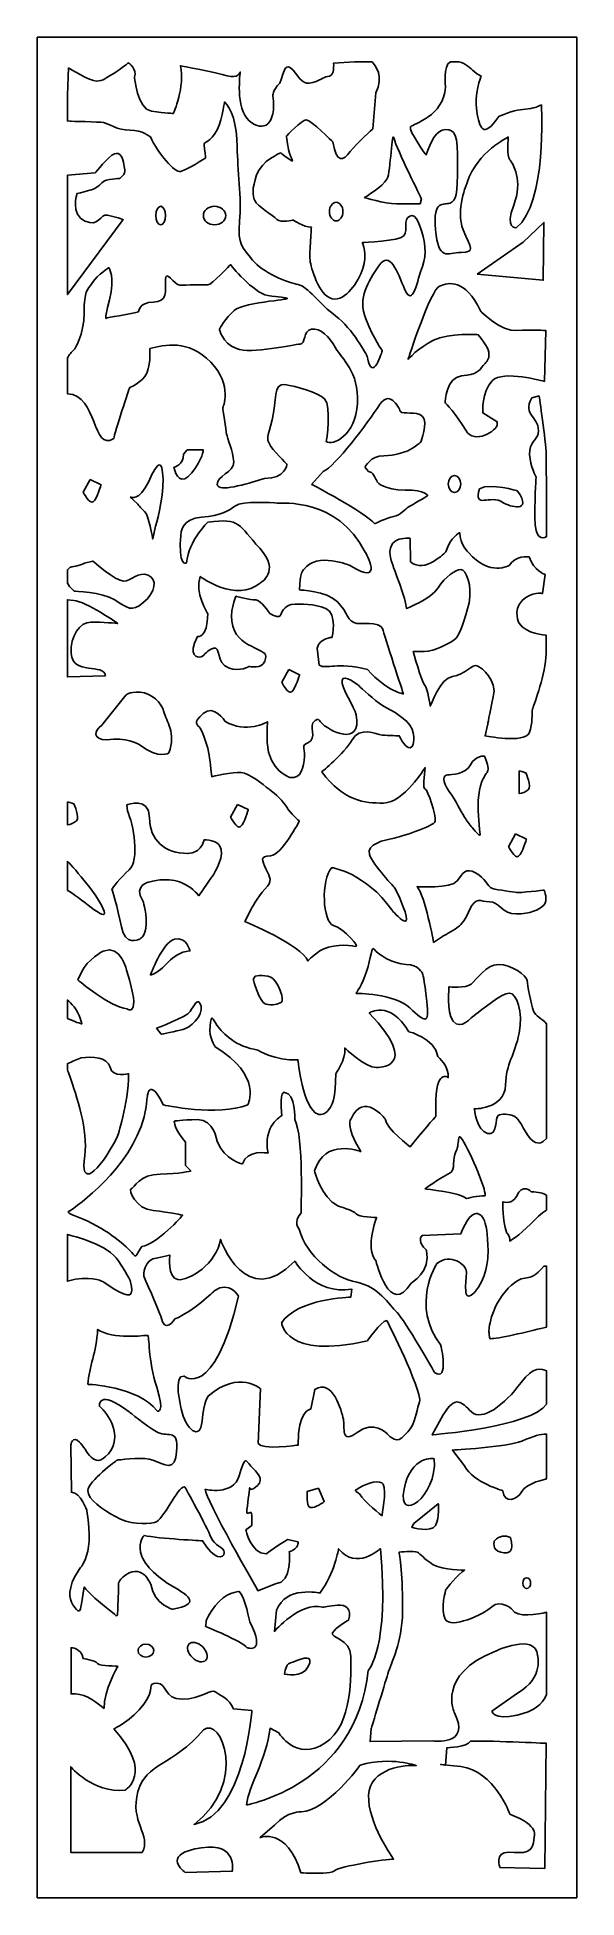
# Model space of a CAD drawing. Header units: centimetres. Extents: x 7.7 to 12.9, y -9 to 9.
import ezdxf

# ---------------------------------------------------------------- set-up
doc = ezdxf.new("R2010")
doc.units = ezdxf.units.CM
doc.header["$MEASUREMENT"] = 0
doc.layers.add('layer 1', color=7, linetype='Continuous')

msp = doc.modelspace()

# ---------------------------------------------------------------- linework, layer by layer
at = {"layer": 'layer 1', "color": 250}
for points, knots in [([(7.70092, -9.00022), (7.70092, -9.00022), (7.70092, 9.00077), (7.70092, 9.00077), (7.70092, 9.00077), (7.70092, 9.00077), (12.91511, 9.00077), (12.91511, 9.00077), (12.91511, 9.00077), (12.91511, 9.00077), (12.91511, -9.00022), (12.91511, -9.00022), (12.91511, -9.00022), (12.91511, -9.00022), (7.70092, -9.00022), (7.70092, -9.00022)], [0, 0, 0, 0, 0.2, 0.2, 0.2, 0.2, 0.4, 0.4, 0.4, 0.4, 0.6, 0.6, 0.6, 0.6, 1, 1, 1, 1]), ([(8.01769, 8.18772), (8.01769, 8.18772), (7.99303, 8.19118), (7.99303, 8.19118), (7.99303, 8.19118), (7.99303, 8.19118), (7.99303, 8.44025), (7.99303, 8.44025), (7.99303, 8.44025), (7.99303, 8.44025), (8.00368, 8.70305), (8.00368, 8.70305), (8.00368, 8.70305), (8.00368, 8.70305), (8.21061, 8.57543), (8.27269, 8.57543), (8.27269, 8.57543), (8.33478, 8.57543), (8.38133, 8.61797), (8.42272, 8.63924), (8.42272, 8.63924), (8.46411, 8.66051), (8.5831, 8.75267), (8.5831, 8.75267), (8.5831, 8.75267), (8.5831, 8.75267), (8.67104, 8.68887), (8.64, 8.61797), (8.64, 8.61797), (8.64, 8.61797), (8.66587, 8.30603), (8.80555, 8.28475), (8.80555, 8.28475), (8.94523, 8.26349), (9.01766, 8.26349), (9.01766, 8.26349), (9.01766, 8.26349), (9.01766, 8.26349), (9.13147, 8.5258), (9.08491, 8.72432), (9.08491, 8.72432), (9.08491, 8.72432), (9.43515, 8.65987), (9.53732, 8.62756), (9.53732, 8.62756), (9.63948, 8.59525), (9.66306, 8.66526), (9.66306, 8.66526), (9.66306, 8.66526), (9.66306, 8.66526), (9.61197, 8.30984), (9.74951, 8.19137), (9.74951, 8.19137), (9.88704, 8.07289), (10.01672, 8.15367), (9.97742, 8.4337), (9.97742, 8.4337), (9.97742, 8.4337), (9.97185, 8.48126), (10.04491, 8.55621), (10.04491, 8.55621), (10.09056, 8.68737), (10.09969, 8.76231), (10.17274, 8.68113), (10.17274, 8.68113), (10.2458, 8.59994), (10.26863, 8.53122), (10.36451, 8.56246), (10.36451, 8.56246), (10.46039, 8.5937), (10.47409, 8.61868), (10.52431, 8.62492), (10.52431, 8.62492), (10.57454, 8.63117), (10.5654, 8.74983), (10.5654, 8.74983), (10.5654, 8.74983), (10.5654, 8.74983), (10.76866, 8.76391), (10.76866, 8.76391), (10.76866, 8.76391), (10.76866, 8.76391), (10.93719, 8.76391), (10.93719, 8.76391), (10.93719, 8.76391), (10.96928, 8.72971), (11.05483, 8.61747), (10.97176, 8.46253), (10.97176, 8.46253), (10.97176, 8.46253), (10.94436, 8.11278), (10.94436, 8.11278), (10.94436, 8.11278), (10.94436, 8.11278), (10.7937, 7.98162), (10.72521, 7.89417), (10.72521, 7.89417), (10.65673, 7.80673), (10.59737, 7.76927), (10.55628, 7.98786), (10.55628, 7.98786), (10.55628, 7.98786), (10.34625, 8.20021), (10.30059, 8.20021), (10.30059, 8.20021), (10.25493, 8.20021), (10.10883, 8.04407), (10.10883, 8.04407), (10.10883, 8.04407), (10.10883, 8.04407), (10.1271, 7.87542), (10.16362, 7.81922), (10.16362, 7.81922), (10.20014, 7.76302), (10.05403, 7.88168), (10.05403, 7.88168), (10.05403, 7.88168), (10.05403, 7.88168), (9.86683, 7.80673), (9.82117, 7.66933), (9.82117, 7.66933), (9.77552, 7.53192), (9.78009, 7.46946), (9.80292, 7.4195), (9.80292, 7.4195), (9.82575, 7.36954), (9.97642, 7.27587), (10.01751, 7.23838), (10.01751, 7.23838), (10.0586, 7.20089), (10.17274, 7.23213), (10.17274, 7.23213), (10.17274, 7.23213), (10.17274, 7.23213), (10.27321, 7.16343), (10.35082, 7.16343), (10.35082, 7.16343), (10.35082, 7.16343), (10.32798, 6.89488), (10.33712, 6.83866), (10.33712, 6.83866), (10.34625, 6.78244), (10.4193, 6.49514), (10.55171, 6.47016), (10.55171, 6.47016), (10.68411, 6.44518), (10.80283, 6.63255), (10.84848, 6.76371), (10.84848, 6.76371), (10.89414, 6.89486), (10.84391, 7.01353), (10.84391, 7.01353), (10.84391, 7.01353), (10.84391, 7.01353), (11.20462, 7.02604), (11.24571, 7.08224), (11.24571, 7.08224), (11.2868, 7.13845), (11.23202, 7.23213), (11.3005, 7.2696), (11.3005, 7.2696), (11.36899, 7.30708), (11.41009, 7.14471), (11.42378, 7.09473), (11.42378, 7.09473), (11.43747, 7.04476), (11.474, 6.90735), (11.42378, 6.78244), (11.42378, 6.78244), (11.37355, 6.65752), (11.33247, 6.37646), (11.25484, 6.55759), (11.25484, 6.55759), (11.17722, 6.73872), (11.10874, 6.94482), (11.00373, 6.78869), (11.00373, 6.78869), (10.89871, 6.63255), (10.79369, 6.48264), (10.87588, 6.27654), (10.87588, 6.27654), (10.95807, 6.07044), (11.03568, 5.97051), (11.03568, 5.97051), (11.03568, 5.97051), (11.03568, 5.97051), (10.93981, 5.63322), (10.88958, 5.91429), (10.88958, 5.91429), (10.88958, 5.91429), (10.74346, 6.18909), (10.58823, 6.30152), (10.58823, 6.30152), (10.433, 6.41394), (10.30971, 6.59508), (10.22297, 6.60757), (10.22297, 6.60757), (10.13622, 6.62006), (9.8714, 6.72623), (9.78009, 6.8449), (9.78009, 6.8449), (9.68877, 6.96357), (9.63397, 6.99478), (9.65681, 7.21963), (9.65681, 7.21963), (9.67965, 7.44448), (9.63399, 7.71928), (9.63399, 7.93789), (9.63399, 7.93789), (9.63399, 8.15649), (9.57463, 8.31889), (9.51071, 8.37509), (9.51071, 8.37509), (9.51071, 8.37509), (9.48331, 8.15648), (9.41483, 8.0628), (9.41483, 8.0628), (9.34634, 7.96913), (9.30981, 7.99409), (9.31438, 7.95662), (9.31438, 7.95662), (9.31895, 7.91915), (9.32808, 7.83171), (9.32808, 7.83171), (9.32808, 7.83171), (9.32808, 7.83171), (9.14088, 7.71304), (9.08609, 7.70055), (9.08609, 7.70055), (9.03129, 7.68806), (8.86694, 7.87544), (8.79388, 8.03782), (8.79388, 8.03782), (8.79388, 8.03782), (8.72083, 8.10029), (8.59755, 8.10029), (8.59755, 8.10029), (8.47427, 8.10029), (8.38296, 8.16898), (8.34187, 8.17523), (8.34187, 8.17523), (8.30077, 8.18147), (8.01769, 8.18772), (8.01769, 8.18772)], [0, 0, 0, 0, 0.01612903, 0.01612903, 0.01612903, 0.01612903, 0.03225806, 0.03225806, 0.03225806, 0.03225806, 0.0483871, 0.0483871, 0.0483871, 0.0483871, 0.06451613, 0.06451613, 0.06451613, 0.06451613, 0.08064516, 0.08064516, 0.08064516, 0.08064516, 0.09677419, 0.09677419, 0.09677419, 0.09677419, 0.11290323, 0.11290323, 0.11290323, 0.11290323, 0.12903226, 0.12903226, 0.12903226, 0.12903226, 0.14516129, 0.14516129, 0.14516129, 0.14516129, 0.16129032, 0.16129032, 0.16129032, 0.16129032, 0.17741935, 0.17741935, 0.17741935, 0.17741935, 0.19354839, 0.19354839, 0.19354839, 0.19354839, 0.20967742, 0.20967742, 0.20967742, 0.20967742, 0.22580645, 0.22580645, 0.22580645, 0.22580645, 0.24193548, 0.24193548, 0.24193548, 0.24193548, 0.25806452, 0.25806452, 0.25806452, 0.25806452, 0.27419355, 0.27419355, 0.27419355, 0.27419355, 0.29032258, 0.29032258, 0.29032258, 0.29032258, 0.30645161, 0.30645161, 0.30645161, 0.30645161, 0.32258065, 0.32258065, 0.32258065, 0.32258065, 0.33870968, 0.33870968, 0.33870968, 0.33870968, 0.35483871, 0.35483871, 0.35483871, 0.35483871, 0.37096774, 0.37096774, 0.37096774, 0.37096774, 0.38709677, 0.38709677, 0.38709677, 0.38709677, 0.40322581, 0.40322581, 0.40322581, 0.40322581, 0.41935484, 0.41935484, 0.41935484, 0.41935484, 0.43548387, 0.43548387, 0.43548387, 0.43548387, 0.4516129, 0.4516129, 0.4516129, 0.4516129, 0.46774194, 0.46774194, 0.46774194, 0.46774194, 0.48387097, 0.48387097, 0.48387097, 0.48387097, 0.5, 0.5, 0.5, 0.5, 0.51612903, 0.51612903, 0.51612903, 0.51612903, 0.53225806, 0.53225806, 0.53225806, 0.53225806, 0.5483871, 0.5483871, 0.5483871, 0.5483871, 0.56451613, 0.56451613, 0.56451613, 0.56451613, 0.58064516, 0.58064516, 0.58064516, 0.58064516, 0.59677419, 0.59677419, 0.59677419, 0.59677419, 0.61290323, 0.61290323, 0.61290323, 0.61290323, 0.62903226, 0.62903226, 0.62903226, 0.62903226, 0.64516129, 0.64516129, 0.64516129, 0.64516129, 0.66129032, 0.66129032, 0.66129032, 0.66129032, 0.67741935, 0.67741935, 0.67741935, 0.67741935, 0.69354839, 0.69354839, 0.69354839, 0.69354839, 0.70967742, 0.70967742, 0.70967742, 0.70967742, 0.72580645, 0.72580645, 0.72580645, 0.72580645, 0.74193548, 0.74193548, 0.74193548, 0.74193548, 0.75806452, 0.75806452, 0.75806452, 0.75806452, 0.77419355, 0.77419355, 0.77419355, 0.77419355, 0.79032258, 0.79032258, 0.79032258, 0.79032258, 0.80645161, 0.80645161, 0.80645161, 0.80645161, 0.82258065, 0.82258065, 0.82258065, 0.82258065, 0.83870968, 0.83870968, 0.83870968, 0.83870968, 0.85483871, 0.85483871, 0.85483871, 0.85483871, 0.87096774, 0.87096774, 0.87096774, 0.87096774, 0.88709677, 0.88709677, 0.88709677, 0.88709677, 0.90322581, 0.90322581, 0.90322581, 0.90322581, 0.91935484, 0.91935484, 0.91935484, 0.91935484, 0.93548387, 0.93548387, 0.93548387, 0.93548387, 0.9516129, 0.9516129, 0.9516129, 0.9516129, 0.96774194, 0.96774194, 0.96774194, 0.96774194, 1, 1, 1, 1]), ([(12.52926, 8.32579), (12.52926, 8.32579), (12.57285, 8.34569), (12.57285, 8.34569), (12.57285, 8.34569), (12.57285, 8.34569), (12.63097, 7.38995), (12.33069, 7.15765), (12.33069, 7.15765), (12.33069, 7.15765), (12.21446, 7.14438), (12.30647, 7.37667), (12.30647, 7.37667), (12.39849, 7.60897), (12.29679, 7.78154), (12.26773, 7.81473), (12.26773, 7.81473), (12.23867, 7.84791), (12.2532, 8.03375), (12.2532, 8.03375), (12.2532, 8.03375), (12.2532, 8.03375), (11.95292, 7.89437), (11.85606, 7.5957), (11.85606, 7.5957), (11.85606, 7.5957), (11.73983, 7.32358), (11.81732, 7.13774), (11.81732, 7.13774), (11.89481, 6.9519), (11.9384, 6.92535), (11.79794, 6.91871), (11.79794, 6.91871), (11.65749, 6.91207), (11.58, 6.83243), (11.55095, 7.13774), (11.55095, 7.13774), (11.52189, 7.44305), (11.63328, 7.37004), (11.6914, 7.39658), (11.6914, 7.39658), (11.74951, 7.42313), (11.76404, 7.46959), (11.76404, 7.76826), (11.76404, 7.76826), (11.76404, 8.06693), (11.73983, 8.10676), (11.64781, 8.10676), (11.64781, 8.10676), (11.55579, 8.10676), (11.50251, 7.98729), (11.45893, 7.86119), (11.45893, 7.86119), (11.45893, 7.86119), (11.28457, 8.10012), (11.30879, 8.13331), (11.30879, 8.13331), (11.33301, 8.16649), (11.62844, 8.23287), (11.64781, 8.51826), (11.64781, 8.51826), (11.64781, 8.51826), (11.62012, 8.7243), (11.69348, 8.76391), (11.69348, 8.76391), (11.69348, 8.76391), (11.77587, 8.76391), (11.77587, 8.76391), (11.77587, 8.76391), (11.84679, 8.74635), (11.88767, 8.69777), (11.91902, 8.67091), (11.91902, 8.67091), (11.95777, 8.63773), (11.99167, 8.62446), (11.99167, 8.62446), (11.99167, 8.62446), (11.99167, 8.62446), (11.91902, 8.44525), (11.94808, 8.28596), (11.94808, 8.28596), (11.97714, 8.12667), (12.0062, 8.0072), (12.16118, 8.23287), (12.16118, 8.23287), (12.16118, 8.23287), (12.31132, 8.29923), (12.36943, 8.29923), (12.36943, 8.29923), (12.42755, 8.29923), (12.52926, 8.32579), (12.52926, 8.32579)], [0, 0, 0, 0, 0.04166667, 0.04166667, 0.04166667, 0.04166667, 0.08333333, 0.08333333, 0.08333333, 0.08333333, 0.125, 0.125, 0.125, 0.125, 0.16666667, 0.16666667, 0.16666667, 0.16666667, 0.20833333, 0.20833333, 0.20833333, 0.20833333, 0.25, 0.25, 0.25, 0.25, 0.29166667, 0.29166667, 0.29166667, 0.29166667, 0.33333333, 0.33333333, 0.33333333, 0.33333333, 0.375, 0.375, 0.375, 0.375, 0.41666667, 0.41666667, 0.41666667, 0.41666667, 0.45833333, 0.45833333, 0.45833333, 0.45833333, 0.5, 0.5, 0.5, 0.5, 0.54166667, 0.54166667, 0.54166667, 0.54166667, 0.58333333, 0.58333333, 0.58333333, 0.58333333, 0.625, 0.625, 0.625, 0.625, 0.66666667, 0.66666667, 0.66666667, 0.66666667, 0.70833333, 0.70833333, 0.70833333, 0.70833333, 0.75, 0.75, 0.75, 0.75, 0.79166667, 0.79166667, 0.79166667, 0.79166667, 0.83333333, 0.83333333, 0.83333333, 0.83333333, 0.875, 0.875, 0.875, 0.875, 0.91666667, 0.91666667, 0.91666667, 0.91666667, 1, 1, 1, 1]), ([(11.40081, 7.38995), (11.40081, 7.38995), (11.41534, 7.43641), (11.41534, 7.43641), (11.41534, 7.43641), (11.41534, 7.43641), (11.17318, 7.92092), (11.14897, 8.02047), (11.14897, 8.02047), (11.12475, 8.12003), (11.11991, 7.70189), (11.08116, 7.62888), (11.08116, 7.62888), (11.04242, 7.55588), (10.86322, 7.44968), (10.86322, 7.44968), (10.86322, 7.44968), (10.86322, 7.44968), (11.0521, 7.38995), (11.17318, 7.38995), (11.17318, 7.38995), (11.29426, 7.38995), (11.40081, 7.38995), (11.40081, 7.38995)], [0, 0, 0, 0, 0.14285714, 0.14285714, 0.14285714, 0.14285714, 0.28571429, 0.28571429, 0.28571429, 0.28571429, 0.42857143, 0.42857143, 0.42857143, 0.42857143, 0.57142857, 0.57142857, 0.57142857, 0.57142857, 0.71428571, 0.71428571, 0.71428571, 0.71428571, 1, 1, 1, 1]), ([(7.99303, 7.66722), (7.99303, 7.66722), (8.26204, 7.6889), (8.26204, 7.6889), (8.26204, 7.6889), (8.26204, 7.6889), (8.38769, 7.84961), (8.44632, 7.87257), (8.44632, 7.87257), (8.50496, 7.89553), (8.53008, 7.82666), (8.53846, 7.76926), (8.53846, 7.76926), (8.54684, 7.71186), (8.56874, 7.69667), (8.50019, 7.63404), (8.50019, 7.63404), (8.50019, 7.63404), (8.35928, 7.62883), (8.33642, 7.60273), (8.33642, 7.60273), (8.31358, 7.57663), (8.26406, 7.53488), (8.22598, 7.52444), (8.22598, 7.52444), (8.1879, 7.514), (8.08507, 7.48791), (8.08507, 7.48791), (8.08507, 7.48791), (8.08507, 7.48791), (8.02032, 7.28436), (8.16124, 7.22173), (8.16124, 7.22173), (8.30215, 7.1591), (8.30596, 7.2948), (8.37832, 7.27914), (8.37832, 7.27914), (8.45068, 7.26348), (8.53066, 7.23738), (8.53066, 7.23738), (8.53066, 7.23738), (8.53066, 7.23738), (7.99303, 6.51083), (7.99303, 6.51083), (7.99303, 6.51083), (7.99303, 6.51083), (7.99303, 7.66722), (7.99303, 7.66722)], [0, 0, 0, 0, 0.07692308, 0.07692308, 0.07692308, 0.07692308, 0.15384615, 0.15384615, 0.15384615, 0.15384615, 0.23076923, 0.23076923, 0.23076923, 0.23076923, 0.30769231, 0.30769231, 0.30769231, 0.30769231, 0.38461538, 0.38461538, 0.38461538, 0.38461538, 0.46153846, 0.46153846, 0.46153846, 0.46153846, 0.53846154, 0.53846154, 0.53846154, 0.53846154, 0.61538462, 0.61538462, 0.61538462, 0.61538462, 0.69230769, 0.69230769, 0.69230769, 0.69230769, 0.76923077, 0.76923077, 0.76923077, 0.76923077, 0.84615385, 0.84615385, 0.84615385, 0.84615385, 1, 1, 1, 1]), ([(10.52438, 7.31373), (10.52438, 7.36322), (10.55383, 7.40358), (10.58995, 7.40358), (10.58995, 7.40358), (10.62606, 7.40358), (10.65552, 7.36322), (10.65552, 7.31373), (10.65552, 7.31373), (10.65552, 7.26423), (10.62606, 7.22387), (10.58995, 7.22387), (10.58995, 7.22387), (10.55383, 7.22387), (10.52438, 7.26423), (10.52438, 7.31373)], [0, 0, 0, 0, 0.2, 0.2, 0.2, 0.2, 0.4, 0.4, 0.4, 0.4, 0.6, 0.6, 0.6, 0.6, 1, 1, 1, 1]), ([(8.84767, 7.27522), (8.84767, 7.32471), (8.86871, 7.36507), (8.89451, 7.36507), (8.89451, 7.36507), (8.92031, 7.36507), (8.94135, 7.32471), (8.94135, 7.27522), (8.94135, 7.27522), (8.94135, 7.22572), (8.92031, 7.18536), (8.89451, 7.18536), (8.89451, 7.18536), (8.86871, 7.18536), (8.84767, 7.22572), (8.84767, 7.27522)], [0, 0, 0, 0, 0.2, 0.2, 0.2, 0.2, 0.4, 0.4, 0.4, 0.4, 0.6, 0.6, 0.6, 0.6, 1, 1, 1, 1]), ([(9.30666, 7.27522), (9.30666, 7.32471), (9.35505, 7.36507), (9.41438, 7.36507), (9.41438, 7.36507), (9.47371, 7.36507), (9.5221, 7.32471), (9.5221, 7.27522), (9.5221, 7.27522), (9.5221, 7.22572), (9.47371, 7.18536), (9.41438, 7.18536), (9.41438, 7.18536), (9.35505, 7.18536), (9.30666, 7.22572), (9.30666, 7.27522)], [0, 0, 0, 0, 0.2, 0.2, 0.2, 0.2, 0.4, 0.4, 0.4, 0.4, 0.6, 0.6, 0.6, 0.6, 1, 1, 1, 1]), ([(11.95185, 6.70741), (11.95185, 6.70741), (12.39699, 7.01661), (12.39699, 7.01661), (12.39699, 7.01661), (12.39699, 7.01661), (12.59823, 7.20881), (12.59823, 7.20881), (12.59823, 7.20881), (12.59823, 7.20881), (12.59213, 6.64891), (12.59213, 6.64891), (12.59213, 6.64891), (12.59213, 6.64891), (11.95185, 6.70741), (11.95185, 6.70741)], [0, 0, 0, 0, 0.2, 0.2, 0.2, 0.2, 0.4, 0.4, 0.4, 0.4, 0.6, 0.6, 0.6, 0.6, 1, 1, 1, 1]), ([(8.44041, 5.11696), (8.22905, 4.98582), (8.28454, 5.54207), (7.99303, 5.55205), (7.99303, 5.55205), (7.99303, 5.55205), (7.99303, 5.89935), (7.99303, 5.89935), (7.99303, 5.89935), (8.00955, 5.92682), (8.03118, 5.95409), (8.05921, 5.98037), (8.05921, 5.98037), (8.05921, 5.98037), (8.15451, 6.11823), (8.15451, 6.3359), (8.15451, 6.3359), (8.15451, 6.55356), (8.18098, 6.54631), (8.23393, 6.62612), (8.23393, 6.62612), (8.28687, 6.70593), (8.39276, 6.77123), (8.39276, 6.77123), (8.39276, 6.77123), (8.39276, 6.77123), (8.4563, 6.68416), (8.39806, 6.45924), (8.39806, 6.45924), (8.33981, 6.23432), (8.37158, 6.28511), (8.37158, 6.28511), (8.37158, 6.28511), (8.37158, 6.28511), (8.58866, 6.32138), (8.67866, 6.34315), (8.67866, 6.34315), (8.67866, 6.34315), (8.68396, 6.43747), (8.82161, 6.43747), (8.82161, 6.43747), (8.95926, 6.43747), (8.9406, 6.54496), (8.9406, 6.6538), (8.9406, 6.6538), (8.9406, 6.76263), (9.02531, 6.60301), (9.07825, 6.60301), (9.07825, 6.60301), (9.1312, 6.60301), (9.31928, 6.60435), (9.35105, 6.60435), (9.35105, 6.60435), (9.38282, 6.60435), (9.56812, 6.80026), (9.56812, 6.80026), (9.56812, 6.80026), (9.56812, 6.80026), (9.79049, 6.52454), (9.92815, 6.50277), (9.92815, 6.50277), (10.1486, 6.46794), (10.2071, 6.48161), (9.9435, 6.44566), (9.9435, 6.44566), (9.81272, 6.4278), (9.65282, 6.39847), (9.60518, 6.35766), (9.60518, 6.35766), (9.52047, 6.28512), (9.46223, 6.17627), (9.46223, 6.17627), (9.46223, 6.17627), (9.46223, 6.17627), (9.48341, 6.04567), (9.62636, 5.98763), (9.62636, 5.98763), (9.76931, 5.92958), (10.18227, 6.03116), (10.24051, 6.03116), (10.24051, 6.03116), (10.29875, 6.03116), (10.26699, 6.16176), (10.3517, 6.17627), (10.3517, 6.17627), (10.43641, 6.19078), (10.52641, 6.10372), (10.58465, 5.99488), (10.58465, 5.99488), (10.64289, 5.88605), (10.81231, 5.76996), (10.79643, 5.45797), (10.79643, 5.45797), (10.78055, 5.14598), (10.55289, 5.0444), (10.49465, 5.08793), (10.49465, 5.08793), (10.49465, 5.08793), (10.54759, 5.4362), (10.47876, 5.5015), (10.47876, 5.5015), (10.40994, 5.5668), (10.20345, 5.62485), (10.09227, 5.63936), (10.09227, 5.63936), (9.98109, 5.65387), (10.01815, 5.48699), (9.9705, 5.29834), (9.9705, 5.29834), (9.92285, 5.1097), (9.91756, 5.12421), (9.94403, 5.06617), (9.94403, 5.06617), (9.9705, 5.00812), (10.11345, 4.87027), (10.11345, 4.87027), (10.11345, 4.87027), (10.11345, 4.87027), (10.10286, 4.72515), (9.89638, 4.73241), (9.89638, 4.73241), (9.71107, 4.67436), (9.45165, 4.59456), (9.44106, 4.67436), (9.44106, 4.67436), (9.43047, 4.75418), (9.60518, 4.79045), (9.59989, 4.89203), (9.59989, 4.89203), (9.5946, 4.99361), (9.53636, 5.12421), (9.53106, 5.16049), (9.53106, 5.16049), (9.52577, 5.19677), (9.494, 5.41443), (9.494, 5.41443), (9.494, 5.41443), (9.494, 5.41443), (9.5946, 5.6321), (9.37752, 5.85703), (9.37752, 5.85703), (9.16045, 6.08195), (8.9275, 6.02391), (8.78984, 5.98763), (8.78984, 5.98763), (8.78984, 5.98763), (8.80043, 5.79173), (8.74219, 5.71917), (8.74219, 5.71917), (8.68396, 5.64661), (8.59395, 5.61034), (8.59395, 5.61034), (8.59395, 5.61034), (8.59395, 5.61034), (8.44571, 5.175), (8.44041, 5.11696)], [0, 0, 0, 0, 0.025, 0.025, 0.025, 0.025, 0.05, 0.05, 0.05, 0.05, 0.075, 0.075, 0.075, 0.075, 0.1, 0.1, 0.1, 0.1, 0.125, 0.125, 0.125, 0.125, 0.15, 0.15, 0.15, 0.15, 0.175, 0.175, 0.175, 0.175, 0.2, 0.2, 0.2, 0.2, 0.225, 0.225, 0.225, 0.225, 0.25, 0.25, 0.25, 0.25, 0.275, 0.275, 0.275, 0.275, 0.3, 0.3, 0.3, 0.3, 0.325, 0.325, 0.325, 0.325, 0.35, 0.35, 0.35, 0.35, 0.375, 0.375, 0.375, 0.375, 0.4, 0.4, 0.4, 0.4, 0.425, 0.425, 0.425, 0.425, 0.45, 0.45, 0.45, 0.45, 0.475, 0.475, 0.475, 0.475, 0.5, 0.5, 0.5, 0.5, 0.525, 0.525, 0.525, 0.525, 0.55, 0.55, 0.55, 0.55, 0.575, 0.575, 0.575, 0.575, 0.6, 0.6, 0.6, 0.6, 0.625, 0.625, 0.625, 0.625, 0.65, 0.65, 0.65, 0.65, 0.675, 0.675, 0.675, 0.675, 0.7, 0.7, 0.7, 0.7, 0.725, 0.725, 0.725, 0.725, 0.75, 0.75, 0.75, 0.75, 0.775, 0.775, 0.775, 0.775, 0.8, 0.8, 0.8, 0.8, 0.825, 0.825, 0.825, 0.825, 0.85, 0.85, 0.85, 0.85, 0.875, 0.875, 0.875, 0.875, 0.9, 0.9, 0.9, 0.9, 0.925, 0.925, 0.925, 0.925, 0.95, 0.95, 0.95, 0.95, 1, 1, 1, 1]), ([(11.28457, 5.88332), (11.28457, 5.88332), (11.50251, 6.56031), (11.58969, 6.59349), (11.58969, 6.59349), (11.67687, 6.62668), (11.83185, 6.67314), (11.98683, 6.34792), (11.98683, 6.34792), (11.98683, 6.34792), (12.1854, 6.14881), (12.33553, 6.16208), (12.33553, 6.16208), (12.48567, 6.17535), (12.61643, 6.16208), (12.61643, 6.16208), (12.61643, 6.16208), (12.61643, 6.16208), (12.60191, 5.67093), (12.60191, 5.67093), (12.60191, 5.67093), (12.60191, 5.67093), (12.19992, 5.78376), (12.09822, 5.67757), (12.09822, 5.67757), (11.99652, 5.57137), (12.0062, 5.36562), (12.0062, 5.36562), (12.0062, 5.36562), (12.0062, 5.36562), (12.14665, 5.27934), (12.14665, 5.27934), (12.14665, 5.27934), (12.14665, 5.27934), (12.14665, 5.28598), (12.14665, 5.24616), (12.14665, 5.24616), (12.14665, 5.20633), (11.92871, 5.04704), (11.84153, 5.19969), (11.84153, 5.19969), (11.75436, 5.35235), (11.64296, 5.46518), (11.64296, 5.46518), (11.64296, 5.46518), (11.64296, 5.46518), (11.65265, 5.71075), (11.80279, 5.72403), (11.80279, 5.72403), (11.95292, 5.7373), (11.96746, 5.77049), (12.01104, 5.82359), (12.01104, 5.82359), (12.05463, 5.87668), (12.13212, 5.92314), (11.96261, 6.12225), (11.96261, 6.12225), (11.96261, 6.12225), (11.68171, 6.14217), (11.53157, 6.06916), (11.53157, 6.06916), (11.38143, 5.99615), (11.28457, 5.88332), (11.28457, 5.88332)], [0, 0, 0, 0, 0.05882353, 0.05882353, 0.05882353, 0.05882353, 0.11764706, 0.11764706, 0.11764706, 0.11764706, 0.17647059, 0.17647059, 0.17647059, 0.17647059, 0.23529412, 0.23529412, 0.23529412, 0.23529412, 0.29411765, 0.29411765, 0.29411765, 0.29411765, 0.35294118, 0.35294118, 0.35294118, 0.35294118, 0.41176471, 0.41176471, 0.41176471, 0.41176471, 0.47058824, 0.47058824, 0.47058824, 0.47058824, 0.52941176, 0.52941176, 0.52941176, 0.52941176, 0.58823529, 0.58823529, 0.58823529, 0.58823529, 0.64705882, 0.64705882, 0.64705882, 0.64705882, 0.70588235, 0.70588235, 0.70588235, 0.70588235, 0.76470588, 0.76470588, 0.76470588, 0.76470588, 0.82352941, 0.82352941, 0.82352941, 0.82352941, 0.88235294, 0.88235294, 0.88235294, 0.88235294, 1, 1, 1, 1]), ([(10.463, 4.79951), (10.463, 4.79951), (10.35185, 4.67488), (10.35185, 4.67488), (10.35185, 4.67488), (10.35185, 4.67488), (10.86719, 4.40485), (10.96317, 4.29407), (10.96317, 4.29407), (10.96317, 4.29407), (11.07938, 4.34946), (11.14506, 4.36331), (11.14506, 4.36331), (11.21074, 4.37716), (11.26126, 4.43947), (11.28652, 4.45332), (11.28652, 4.45332), (11.31178, 4.46717), (11.47345, 4.5641), (11.47345, 4.5641), (11.47345, 4.5641), (11.47345, 4.5641), (11.4583, 4.61949), (11.25621, 4.61949), (11.25621, 4.61949), (11.05412, 4.61949), (10.98844, 4.69565), (10.98844, 4.69565), (10.98844, 4.69565), (10.98844, 4.69565), (10.94802, 4.79258), (10.92276, 4.79258), (10.92276, 4.79258), (10.8975, 4.79258), (10.86719, 4.84105), (10.86719, 4.84105), (10.86719, 4.84105), (10.86719, 4.84105), (10.92276, 4.95183), (11.04906, 4.95183), (11.04906, 4.95183), (11.17537, 4.95183), (11.2259, 4.98645), (11.26631, 4.99337), (11.26631, 4.99337), (11.30673, 5.00029), (11.40777, 5.08338), (11.40777, 5.08338), (11.40777, 5.08338), (11.40777, 5.08338), (11.48356, 5.27724), (11.42293, 5.33263), (11.42293, 5.33263), (11.3623, 5.38802), (11.236, 5.34648), (11.21074, 5.3811), (11.21074, 5.3811), (11.21074, 5.3811), (11.1198, 5.60958), (11.00865, 5.44341), (11.00865, 5.44341), (10.8975, 5.27724), (10.5792, 4.84105), (10.463, 4.79951)], [0, 0, 0, 0, 0.05882353, 0.05882353, 0.05882353, 0.05882353, 0.11764706, 0.11764706, 0.11764706, 0.11764706, 0.17647059, 0.17647059, 0.17647059, 0.17647059, 0.23529412, 0.23529412, 0.23529412, 0.23529412, 0.29411765, 0.29411765, 0.29411765, 0.29411765, 0.35294118, 0.35294118, 0.35294118, 0.35294118, 0.41176471, 0.41176471, 0.41176471, 0.41176471, 0.47058824, 0.47058824, 0.47058824, 0.47058824, 0.52941176, 0.52941176, 0.52941176, 0.52941176, 0.58823529, 0.58823529, 0.58823529, 0.58823529, 0.64705882, 0.64705882, 0.64705882, 0.64705882, 0.70588235, 0.70588235, 0.70588235, 0.70588235, 0.76470588, 0.76470588, 0.76470588, 0.76470588, 0.82352941, 0.82352941, 0.82352941, 0.82352941, 0.88235294, 0.88235294, 0.88235294, 0.88235294, 1, 1, 1, 1]), ([(12.55061, 5.52998), (12.55061, 5.52998), (12.61879, 5.09472), (12.61879, 4.96414), (12.61879, 4.96414), (12.61879, 4.9021), (12.62084, 4.7671), (12.62299, 4.63845), (12.62299, 4.63845), (12.62299, 4.63845), (12.62299, 4.16942), (12.62299, 4.16942), (12.62299, 4.16942), (12.58356, 4.14332), (12.5097, 4.13595), (12.5097, 4.35475), (12.5097, 4.35475), (12.5097, 4.60348), (12.52333, 4.7465), (12.52333, 4.7465), (12.52333, 4.7465), (12.52333, 4.7465), (12.46424, 4.84599), (12.45969, 4.96414), (12.45969, 4.96414), (12.45515, 5.08228), (12.53243, 5.10715), (12.54152, 5.16311), (12.54152, 5.16311), (12.5691, 5.33289), (12.37936, 5.33782), (12.48242, 5.51134), (12.48242, 5.51134), (12.48242, 5.51134), (12.55061, 5.52998), (12.55061, 5.52998)], [0, 0, 0, 0, 0.1, 0.1, 0.1, 0.1, 0.2, 0.2, 0.2, 0.2, 0.3, 0.3, 0.3, 0.3, 0.4, 0.4, 0.4, 0.4, 0.5, 0.5, 0.5, 0.5, 0.6, 0.6, 0.6, 0.6, 0.7, 0.7, 0.7, 0.7, 0.8, 0.8, 0.8, 0.8, 1, 1, 1, 1]), ([(8.6001, 4.55076), (8.6001, 4.55076), (8.68904, 4.50506), (8.77798, 4.70312), (8.77798, 4.70312), (8.86691, 4.90117), (8.91138, 4.92403), (8.91694, 4.72597), (8.91694, 4.72597), (8.9225, 4.52791), (8.84468, 4.26891), (8.84468, 4.26891), (8.84468, 4.26891), (8.84468, 4.26891), (8.81689, 4.14703), (8.81689, 4.14703), (8.81689, 4.14703), (8.81689, 4.14703), (8.77798, 4.38318), (8.73907, 4.41365), (8.73907, 4.41365), (8.70016, 4.44412), (8.6668, 4.48982), (8.6668, 4.48982), (8.6668, 4.48982), (8.6668, 4.48982), (8.6001, 4.55076), (8.6001, 4.55076)], [0, 0, 0, 0, 0.125, 0.125, 0.125, 0.125, 0.25, 0.25, 0.25, 0.25, 0.375, 0.375, 0.375, 0.375, 0.5, 0.5, 0.5, 0.5, 0.625, 0.625, 0.625, 0.625, 0.75, 0.75, 0.75, 0.75, 1, 1, 1, 1]), ([(9.11467, 4.96537), (9.11467, 4.96537), (9.1504, 5.00782), (9.1504, 5.00782), (9.1504, 5.00782), (9.1504, 5.00782), (9.30605, 5.00782), (9.30605, 5.00782), (9.30605, 5.00782), (9.30605, 5.00782), (9.30048, 4.91641), (9.19487, 4.78691), (9.19487, 4.78691), (9.08926, 4.65741), (9.03923, 4.75644), (9.02255, 4.84023), (9.02255, 4.84023), (9.02255, 4.84023), (9.11467, 4.86157), (9.11467, 4.96537)], [0, 0, 0, 0, 0.16666667, 0.16666667, 0.16666667, 0.16666667, 0.33333333, 0.33333333, 0.33333333, 0.33333333, 0.5, 0.5, 0.5, 0.5, 0.66666667, 0.66666667, 0.66666667, 0.66666667, 1, 1, 1, 1]), ([(8.21312, 4.72212), (8.21312, 4.72212), (8.14596, 4.5994), (8.14596, 4.5994), (8.14596, 4.5994), (8.14596, 4.5994), (8.20566, 4.47667), (8.24298, 4.50735), (8.24298, 4.50735), (8.28029, 4.53803), (8.3176, 4.67099), (8.3176, 4.67099), (8.3176, 4.67099), (8.3176, 4.67099), (8.21312, 4.72212), (8.21312, 4.72212)], [0, 0, 0, 0, 0.2, 0.2, 0.2, 0.2, 0.4, 0.4, 0.4, 0.4, 0.6, 0.6, 0.6, 0.6, 1, 1, 1, 1]), ([(11.67268, 4.67806), (11.67268, 4.72366), (11.69982, 4.76086), (11.73309, 4.76086), (11.73309, 4.76086), (11.76637, 4.76086), (11.79351, 4.72366), (11.79351, 4.67806), (11.79351, 4.67806), (11.79351, 4.63246), (11.76637, 4.59526), (11.73309, 4.59526), (11.73309, 4.59526), (11.69982, 4.59526), (11.67268, 4.63246), (11.67268, 4.67806)], [0, 0, 0, 0, 0.2, 0.2, 0.2, 0.2, 0.4, 0.4, 0.4, 0.4, 0.6, 0.6, 0.6, 0.6, 1, 1, 1, 1]), ([(11.97476, 4.6329), (11.91639, 4.4249), (12.07638, 4.58585), (12.20545, 4.49741), (12.20545, 4.49741), (12.26038, 4.45977), (12.49656, 4.39203), (12.34276, 4.61032), (12.34276, 4.61032), (12.34276, 4.61032), (12.08462, 4.69312), (11.97476, 4.6329)], [0, 0, 0, 0, 0.25, 0.25, 0.25, 0.25, 0.5, 0.5, 0.5, 0.5, 1, 1, 1, 1]), ([(10.42581, 2.92424), (10.42581, 2.92424), (10.40482, 3.09074), (10.40482, 3.09074), (10.40482, 3.09074), (10.4348, 3.19347), (10.54974, 3.19347), (10.54974, 3.19347), (10.54974, 3.19347), (10.54974, 3.19347), (10.60471, 3.42631), (10.48977, 3.47425), (10.48977, 3.47425), (10.37484, 3.52219), (10.25497, 3.51386), (10.15709, 3.51386), (10.15709, 3.51386), (10.15709, 3.51386), (10.07467, 3.48562), (10.05922, 3.42209), (10.05922, 3.42209), (10.04376, 3.35855), (9.94589, 3.42915), (9.94589, 3.42915), (9.94589, 3.42915), (9.94589, 3.42915), (9.86347, 3.55622), (9.81195, 3.55622), (9.81195, 3.55622), (9.76044, 3.55622), (9.62135, 3.59152), (9.62135, 3.59152), (9.62135, 3.59152), (9.62135, 3.59152), (9.54923, 3.42915), (9.59045, 3.30208), (9.59045, 3.30208), (9.63166, 3.175), (9.70893, 3.13971), (9.8068, 3.09029), (9.8068, 3.09029), (9.90468, 3.04088), (9.92528, 3.04088), (9.89953, 2.96322), (9.89953, 2.96322), (9.87377, 2.88557), (9.75014, 2.91381), (9.75014, 2.91381), (9.75014, 2.91381), (9.75014, 2.91381), (9.66772, 2.85733), (9.54923, 2.89969), (9.54923, 2.89969), (9.43075, 2.94204), (9.47196, 3.11147), (9.405, 3.09029), (9.405, 3.09029), (9.33803, 3.06911), (9.32258, 3.02095), (9.28652, 3.00683), (9.28652, 3.00683), (9.25046, 2.99271), (9.14743, 3.01264), (9.25046, 3.20324), (9.25046, 3.20324), (9.25046, 3.20324), (9.34833, 3.18206), (9.34833, 3.42209), (9.34833, 3.42209), (9.34833, 3.42209), (9.21843, 3.63031), (9.27668, 3.78173), (9.27668, 3.78173), (9.27668, 3.78173), (9.62386, 3.52469), (9.85483, 3.71954), (9.85483, 3.71954), (9.85483, 3.71954), (10.05884, 3.83012), (9.85097, 4.05655), (9.85097, 4.05655), (9.6431, 4.28299), (9.67005, 4.35142), (9.35055, 4.30931), (9.35055, 4.30931), (9.35055, 4.30931), (9.16578, 4.13555), (9.14267, 3.91438), (9.14267, 3.91438), (9.14267, 3.91438), (9.05412, 3.85646), (9.09263, 4.21453), (9.09263, 4.21453), (9.09263, 4.21453), (9.10034, 4.34091), (9.28896, 4.3567), (9.28896, 4.3567), (9.47758, 4.3725), (9.55072, 4.41989), (9.61616, 4.46729), (9.61616, 4.46729), (9.68159, 4.51468), (9.97416, 4.49887), (10.02035, 4.49361), (10.02035, 4.49361), (10.06654, 4.48834), (10.59307, 4.55012), (10.87041, 4.0202), (10.87041, 4.0202), (10.87041, 4.0202), (11.06851, 3.67697), (10.72955, 3.88773), (10.72955, 3.88773), (10.72955, 3.88773), (10.40379, 4.0262), (10.27613, 3.85159), (10.27613, 3.85159), (10.27613, 3.85159), (10.23652, 3.82149), (10.23652, 3.65288), (10.23652, 3.65288), (10.23652, 3.65288), (10.49624, 3.64686), (10.60189, 3.53847), (10.60189, 3.53847), (10.70754, 3.43007), (10.69434, 3.34578), (10.79118, 3.32771), (10.79118, 3.32771), (10.79118, 3.32771), (11.02007, 3.34576), (11.03768, 3.27953), (11.03768, 3.27953), (11.05529, 3.21329), (11.24018, 2.64725), (11.24018, 2.64725), (11.24018, 2.64725), (11.24018, 2.64725), (11.09052, 2.66532), (10.89242, 2.8821), (10.89242, 2.8821), (10.58868, 2.96039), (10.50505, 2.88208), (10.42581, 2.92424)], [0, 0, 0, 0, 0.02702703, 0.02702703, 0.02702703, 0.02702703, 0.05405405, 0.05405405, 0.05405405, 0.05405405, 0.08108108, 0.08108108, 0.08108108, 0.08108108, 0.10810811, 0.10810811, 0.10810811, 0.10810811, 0.13513514, 0.13513514, 0.13513514, 0.13513514, 0.16216216, 0.16216216, 0.16216216, 0.16216216, 0.18918919, 0.18918919, 0.18918919, 0.18918919, 0.21621622, 0.21621622, 0.21621622, 0.21621622, 0.24324324, 0.24324324, 0.24324324, 0.24324324, 0.27027027, 0.27027027, 0.27027027, 0.27027027, 0.2972973, 0.2972973, 0.2972973, 0.2972973, 0.32432432, 0.32432432, 0.32432432, 0.32432432, 0.35135135, 0.35135135, 0.35135135, 0.35135135, 0.37837838, 0.37837838, 0.37837838, 0.37837838, 0.40540541, 0.40540541, 0.40540541, 0.40540541, 0.43243243, 0.43243243, 0.43243243, 0.43243243, 0.45945946, 0.45945946, 0.45945946, 0.45945946, 0.48648649, 0.48648649, 0.48648649, 0.48648649, 0.51351351, 0.51351351, 0.51351351, 0.51351351, 0.54054054, 0.54054054, 0.54054054, 0.54054054, 0.56756757, 0.56756757, 0.56756757, 0.56756757, 0.59459459, 0.59459459, 0.59459459, 0.59459459, 0.62162162, 0.62162162, 0.62162162, 0.62162162, 0.64864865, 0.64864865, 0.64864865, 0.64864865, 0.67567568, 0.67567568, 0.67567568, 0.67567568, 0.7027027, 0.7027027, 0.7027027, 0.7027027, 0.72972973, 0.72972973, 0.72972973, 0.72972973, 0.75675676, 0.75675676, 0.75675676, 0.75675676, 0.78378378, 0.78378378, 0.78378378, 0.78378378, 0.81081081, 0.81081081, 0.81081081, 0.81081081, 0.83783784, 0.83783784, 0.83783784, 0.83783784, 0.86486486, 0.86486486, 0.86486486, 0.86486486, 0.89189189, 0.89189189, 0.89189189, 0.89189189, 0.91891892, 0.91891892, 0.91891892, 0.91891892, 0.94594595, 0.94594595, 0.94594595, 0.94594595, 1, 1, 1, 1]), ([(12.05391, 2.34428), (12.05391, 2.34428), (12.02892, 2.24155), (12.02892, 2.24155), (12.02892, 2.24155), (12.02892, 2.24155), (12.40871, 2.16622), (12.45368, 2.26895), (12.45368, 2.26895), (12.49866, 2.37167), (12.47367, 2.447), (12.48866, 2.50179), (12.48866, 2.50179), (12.50366, 2.55657), (12.61859, 2.8442), (12.61859, 3.03596), (12.61859, 3.03596), (12.61859, 3.22771), (12.61859, 3.21401), (12.61859, 3.21401), (12.61859, 3.21401), (12.61859, 3.21401), (12.4187, 3.22771), (12.35873, 3.33044), (12.35873, 3.33044), (12.35873, 3.33044), (12.29377, 3.4537), (12.38872, 3.54958), (12.38872, 3.54958), (12.48367, 3.64546), (12.58361, 3.61807), (12.58361, 3.61807), (12.58361, 3.61807), (12.58361, 3.61807), (12.6086, 3.80297), (12.6086, 3.80297), (12.6086, 3.80297), (12.6086, 3.80297), (12.49866, 3.83721), (12.45368, 3.97418), (12.45368, 3.97418), (12.45368, 3.97418), (12.31876, 3.98787), (12.26379, 3.892), (12.26379, 3.892), (12.26379, 3.892), (12.07389, 3.77557), (11.86901, 4.01527), (11.86901, 4.01527), (11.86901, 4.01527), (11.78405, 4.0906), (11.78405, 4.20702), (11.78405, 4.20702), (11.78405, 4.20702), (11.6941, 4.16593), (11.64913, 4.02212), (11.64913, 4.02212), (11.64913, 4.02212), (11.44424, 3.80297), (11.30932, 3.92624), (11.30932, 3.92624), (11.30932, 3.92624), (11.30432, 4.15223), (11.30432, 4.15223), (11.30432, 4.15223), (11.30432, 4.15223), (11.01948, 4.19332), (11.13941, 3.88515), (11.13941, 3.88515), (11.13941, 3.88515), (11.26934, 3.54958), (11.26934, 3.47425), (11.26934, 3.47425), (11.26934, 3.47425), (11.50421, 3.56328), (11.57417, 3.67285), (11.57417, 3.67285), (11.64413, 3.78242), (11.74408, 3.85091), (11.79405, 3.85091), (11.79405, 3.85091), (11.84402, 3.85091), (11.90898, 3.6934), (11.874, 3.52904), (11.874, 3.52904), (11.83902, 3.36468), (11.78405, 3.22771), (11.74908, 3.18662), (11.74908, 3.18662), (11.7141, 3.14553), (11.5292, 3.05651), (11.44424, 3.05651), (11.44424, 3.05651), (11.35929, 3.05651), (11.3343, 3.05651), (11.3343, 3.05651), (11.3343, 3.05651), (11.3343, 3.05651), (11.41426, 2.76887), (11.44424, 2.73463), (11.44424, 2.73463), (11.47422, 2.70039), (11.49921, 2.52918), (11.49921, 2.52918), (11.49921, 2.52918), (11.49921, 2.52918), (11.59916, 2.80312), (11.7141, 2.81681), (11.7141, 2.81681), (11.82903, 2.83051), (11.90898, 2.94008), (11.95396, 2.91954), (11.95396, 2.91954), (11.99894, 2.89899), (12.14885, 2.78257), (12.10887, 2.61821), (12.10887, 2.61821), (12.0689, 2.45385), (12.05391, 2.34428), (12.05391, 2.34428)], [0, 0, 0, 0, 0.03225806, 0.03225806, 0.03225806, 0.03225806, 0.06451613, 0.06451613, 0.06451613, 0.06451613, 0.09677419, 0.09677419, 0.09677419, 0.09677419, 0.12903226, 0.12903226, 0.12903226, 0.12903226, 0.16129032, 0.16129032, 0.16129032, 0.16129032, 0.19354839, 0.19354839, 0.19354839, 0.19354839, 0.22580645, 0.22580645, 0.22580645, 0.22580645, 0.25806452, 0.25806452, 0.25806452, 0.25806452, 0.29032258, 0.29032258, 0.29032258, 0.29032258, 0.32258065, 0.32258065, 0.32258065, 0.32258065, 0.35483871, 0.35483871, 0.35483871, 0.35483871, 0.38709677, 0.38709677, 0.38709677, 0.38709677, 0.41935484, 0.41935484, 0.41935484, 0.41935484, 0.4516129, 0.4516129, 0.4516129, 0.4516129, 0.48387097, 0.48387097, 0.48387097, 0.48387097, 0.51612903, 0.51612903, 0.51612903, 0.51612903, 0.5483871, 0.5483871, 0.5483871, 0.5483871, 0.58064516, 0.58064516, 0.58064516, 0.58064516, 0.61290323, 0.61290323, 0.61290323, 0.61290323, 0.64516129, 0.64516129, 0.64516129, 0.64516129, 0.67741935, 0.67741935, 0.67741935, 0.67741935, 0.70967742, 0.70967742, 0.70967742, 0.70967742, 0.74193548, 0.74193548, 0.74193548, 0.74193548, 0.77419355, 0.77419355, 0.77419355, 0.77419355, 0.80645161, 0.80645161, 0.80645161, 0.80645161, 0.83870968, 0.83870968, 0.83870968, 0.83870968, 0.87096774, 0.87096774, 0.87096774, 0.87096774, 0.90322581, 0.90322581, 0.90322581, 0.90322581, 0.93548387, 0.93548387, 0.93548387, 0.93548387, 1, 1, 1, 1]), ([(8.15712, 3.91314), (8.15712, 3.91314), (8.23758, 3.9326), (8.23758, 3.9326), (8.23758, 3.9326), (8.23758, 3.9326), (8.46003, 3.73802), (8.53577, 3.73802), (8.53577, 3.73802), (8.6115, 3.73802), (8.67776, 3.83531), (8.77242, 3.79639), (8.77242, 3.79639), (8.86708, 3.75748), (8.84342, 3.62775), (8.72509, 3.53046), (8.72509, 3.53046), (8.60676, 3.43316), (8.57836, 3.47856), (8.45057, 3.5564), (8.45057, 3.5564), (8.32278, 3.63424), (8.05772, 3.64072), (8.05772, 3.64072), (8.05772, 3.64072), (8.05772, 3.64072), (8.01858, 3.67292), (7.99303, 3.71718), (7.99303, 3.71718), (7.99303, 3.71718), (7.99303, 3.8482), (7.99303, 3.8482), (7.99303, 3.8482), (7.99999, 3.85709), (8.0088, 3.86581), (8.01986, 3.87423), (8.01986, 3.87423), (8.01986, 3.87423), (8.11452, 3.8872), (8.15712, 3.91314)], [0, 0, 0, 0, 0.09090909, 0.09090909, 0.09090909, 0.09090909, 0.18181818, 0.18181818, 0.18181818, 0.18181818, 0.27272727, 0.27272727, 0.27272727, 0.27272727, 0.36363636, 0.36363636, 0.36363636, 0.36363636, 0.45454545, 0.45454545, 0.45454545, 0.45454545, 0.54545455, 0.54545455, 0.54545455, 0.54545455, 0.63636364, 0.63636364, 0.63636364, 0.63636364, 0.72727273, 0.72727273, 0.72727273, 0.72727273, 0.81818182, 0.81818182, 0.81818182, 0.81818182, 1, 1, 1, 1]), ([(8.36064, 2.82345), (8.34784, 2.94631), (8.04131, 2.82383), (8.02933, 3.0375), (8.02933, 3.0375), (8.01986, 3.20614), (8.10979, 3.34235), (8.21865, 3.34235), (8.21865, 3.34235), (8.32751, 3.34235), (8.47897, 3.32938), (8.47897, 3.32938), (8.47897, 3.32938), (8.47897, 3.32938), (8.17605, 3.54343), (8.05299, 3.54991), (8.05299, 3.54991), (8.05299, 3.54991), (7.99303, 3.55774), (7.99303, 3.55774), (7.99303, 3.55774), (7.99303, 3.55774), (7.99303, 2.81225), (7.99303, 2.81225), (7.99303, 2.81225), (7.99303, 2.81225), (8.36064, 2.82345), (8.36064, 2.82345)], [0, 0, 0, 0, 0.125, 0.125, 0.125, 0.125, 0.25, 0.25, 0.25, 0.25, 0.375, 0.375, 0.375, 0.375, 0.5, 0.5, 0.5, 0.5, 0.625, 0.625, 0.625, 0.625, 0.75, 0.75, 0.75, 0.75, 1, 1, 1, 1]), ([(10.13144, 2.88326), (10.13144, 2.88326), (10.06427, 2.76053), (10.06427, 2.76053), (10.06427, 2.76053), (10.06427, 2.76053), (10.12397, 2.6378), (10.16129, 2.66849), (10.16129, 2.66849), (10.1986, 2.69917), (10.23592, 2.83212), (10.23592, 2.83212), (10.23592, 2.83212), (10.23592, 2.83212), (10.13144, 2.88326), (10.13144, 2.88326)], [0, 0, 0, 0, 0.2, 0.2, 0.2, 0.2, 0.4, 0.4, 0.4, 0.4, 0.6, 0.6, 0.6, 0.6, 1, 1, 1, 1]), ([(9.76967, 0.56456), (9.76967, 0.56456), (9.70741, 0.44435), (9.70741, 0.44435), (9.70741, 0.44435), (9.70741, 0.44435), (10.25844, 0.2172), (10.31667, 0.06371), (10.31667, 0.06371), (10.31667, 0.06371), (10.34355, 0.10055), (10.43315, 0.16194), (10.43315, 0.16194), (10.52275, 0.22333), (10.71538, 0.22333), (10.77362, 0.20492), (10.77362, 0.20492), (10.83186, 0.1865), (10.66611, 0.37682), (10.56307, 0.40752), (10.56307, 0.40752), (10.46003, 0.43821), (10.43763, 0.84955), (10.54963, 0.9662), (10.54963, 0.9662), (10.54963, 0.9662), (10.88155, 0.91361), (11.12646, 0.55785), (11.12646, 0.55785), (11.12646, 0.55785), (11.42524, 0.20208), (11.16074, 0.76594), (11.16074, 0.76594), (11.16074, 0.76594), (10.94522, 0.99416), (10.91094, 1.09485), (10.91094, 1.09485), (10.87665, 1.19554), (11.06768, 1.23582), (11.13625, 1.24924), (11.13625, 1.24924), (11.20483, 1.26266), (11.5379, 1.36336), (11.5477, 1.41705), (11.5477, 1.41705), (11.55749, 1.47076), (11.47422, 1.72583), (11.44974, 1.72583), (11.44974, 1.72583), (11.42524, 1.72583), (11.43994, 1.86008), (11.44974, 1.93392), (11.44974, 1.93392), (11.44974, 1.93392), (11.23911, 1.59158), (11.04809, 1.59158), (11.04809, 1.59158), (10.85706, 1.59158), (10.67093, 1.60501), (10.45051, 1.89365), (10.45051, 1.89365), (10.45051, 1.89365), (10.66603, 2.06817), (10.7444, 2.20242), (10.7444, 2.20242), (10.82277, 2.33667), (10.96971, 2.25613), (11.03339, 2.24941), (11.03339, 2.24941), (11.09707, 2.2427), (11.19993, 2.2427), (11.19993, 2.2427), (11.19993, 2.2427), (11.19993, 2.2427), (11.2734, 2.07488), (11.32728, 2.14201), (11.32728, 2.14201), (11.32728, 2.14201), (11.37137, 2.2427), (11.30279, 2.34339), (11.30279, 2.34339), (11.23422, 2.44407), (11.08727, 2.49778), (11.004, 2.55819), (11.004, 2.55819), (10.92073, 2.6186), (10.80318, 2.73272), (10.80318, 2.73272), (10.80318, 2.73272), (10.80318, 2.73272), (10.66113, 2.84683), (10.64643, 2.7797), (10.64643, 2.7797), (10.63174, 2.71258), (10.77061, 2.51414), (10.78358, 2.44407), (10.78358, 2.44407), (10.84202, 2.12854), (10.51693, 2.28335), (10.43911, 2.37624), (10.43911, 2.37624), (10.41477, 2.40529), (10.42268, 2.41201), (10.3857, 2.38849), (10.3857, 2.38849), (10.31099, 2.34107), (10.41901, 2.21932), (10.31507, 2.17302), (10.31507, 2.17302), (10.24963, 2.14388), (10.28868, 2.14219), (10.28258, 2.04024), (10.28258, 2.04024), (10.2766, 1.94002), (10.25534, 1.82002), (10.14192, 1.83995), (10.14192, 1.83995), (10.14192, 1.83995), (9.9411, 1.90036), (9.92151, 2.17557), (9.92151, 2.17557), (9.92151, 2.17557), (9.92151, 2.34339), (9.9264, 2.37695), (9.9264, 2.37695), (9.9264, 2.37695), (9.71578, 2.25613), (9.51496, 2.38366), (9.51496, 2.38366), (9.51496, 2.38366), (9.4121, 2.55148), (9.30434, 2.4575), (9.30434, 2.4575), (9.19658, 2.36352), (9.25046, 2.3501), (9.27495, 2.31654), (9.27495, 2.31654), (9.29944, 2.28298), (9.35332, 2.12859), (9.36312, 2.05475), (9.36312, 2.05475), (9.37291, 1.98091), (9.38761, 1.84666), (9.38761, 1.84666), (9.38761, 1.84666), (9.38761, 1.84666), (9.59333, 1.89365), (9.6717, 1.88694), (9.6717, 1.88694), (9.75007, 1.88022), (9.87743, 1.77282), (9.9411, 1.72583), (9.9411, 1.72583), (10.00478, 1.67884), (10.08315, 1.60501), (10.11254, 1.55131), (10.11254, 1.55131), (10.14192, 1.49761), (10.23499, 1.41705), (10.23499, 1.41705), (10.23499, 1.41705), (10.23499, 1.41705), (10.06355, 1.08814), (9.95579, 1.08143), (9.95579, 1.08143), (9.84803, 1.07472), (9.87252, 1.04115), (9.91171, 0.95389), (9.91171, 0.95389), (9.95089, 0.86663), (9.98028, 0.83978), (9.90191, 0.75922), (9.90191, 0.75922), (9.82355, 0.67868), (9.76967, 0.56456), (9.76967, 0.56456)], [0, 0, 0, 0, 0.02222222, 0.02222222, 0.02222222, 0.02222222, 0.04444444, 0.04444444, 0.04444444, 0.04444444, 0.06666667, 0.06666667, 0.06666667, 0.06666667, 0.08888889, 0.08888889, 0.08888889, 0.08888889, 0.11111111, 0.11111111, 0.11111111, 0.11111111, 0.13333333, 0.13333333, 0.13333333, 0.13333333, 0.15555556, 0.15555556, 0.15555556, 0.15555556, 0.17777778, 0.17777778, 0.17777778, 0.17777778, 0.2, 0.2, 0.2, 0.2, 0.22222222, 0.22222222, 0.22222222, 0.22222222, 0.24444444, 0.24444444, 0.24444444, 0.24444444, 0.26666667, 0.26666667, 0.26666667, 0.26666667, 0.28888889, 0.28888889, 0.28888889, 0.28888889, 0.31111111, 0.31111111, 0.31111111, 0.31111111, 0.33333333, 0.33333333, 0.33333333, 0.33333333, 0.35555556, 0.35555556, 0.35555556, 0.35555556, 0.37777778, 0.37777778, 0.37777778, 0.37777778, 0.4, 0.4, 0.4, 0.4, 0.42222222, 0.42222222, 0.42222222, 0.42222222, 0.44444444, 0.44444444, 0.44444444, 0.44444444, 0.46666667, 0.46666667, 0.46666667, 0.46666667, 0.48888889, 0.48888889, 0.48888889, 0.48888889, 0.51111111, 0.51111111, 0.51111111, 0.51111111, 0.53333333, 0.53333333, 0.53333333, 0.53333333, 0.55555556, 0.55555556, 0.55555556, 0.55555556, 0.57777778, 0.57777778, 0.57777778, 0.57777778, 0.6, 0.6, 0.6, 0.6, 0.62222222, 0.62222222, 0.62222222, 0.62222222, 0.64444444, 0.64444444, 0.64444444, 0.64444444, 0.66666667, 0.66666667, 0.66666667, 0.66666667, 0.68888889, 0.68888889, 0.68888889, 0.68888889, 0.71111111, 0.71111111, 0.71111111, 0.71111111, 0.73333333, 0.73333333, 0.73333333, 0.73333333, 0.75555556, 0.75555556, 0.75555556, 0.75555556, 0.77777778, 0.77777778, 0.77777778, 0.77777778, 0.8, 0.8, 0.8, 0.8, 0.82222222, 0.82222222, 0.82222222, 0.82222222, 0.84444444, 0.84444444, 0.84444444, 0.84444444, 0.86666667, 0.86666667, 0.86666667, 0.86666667, 0.88888889, 0.88888889, 0.88888889, 0.88888889, 0.91111111, 0.91111111, 0.91111111, 0.91111111, 0.93333333, 0.93333333, 0.93333333, 0.93333333, 0.95555556, 0.95555556, 0.95555556, 0.95555556, 1, 1, 1, 1]), ([(8.37495, 2.2022), (8.2303, 2.2054), (8.25113, 2.28909), (8.32535, 2.34351), (8.32535, 2.34351), (8.32535, 2.34351), (8.55646, 2.63384), (8.55646, 2.63384), (8.55646, 2.63384), (8.55646, 2.63384), (8.58315, 2.67042), (8.69526, 2.6631), (8.69526, 2.6631), (8.80737, 2.65579), (8.90346, 2.56068), (8.92481, 2.47289), (8.92481, 2.47289), (8.94616, 2.3851), (9.0476, 2.26804), (8.97286, 2.07783), (8.97286, 2.07783), (8.97286, 2.07783), (8.88744, 2.00467), (8.68458, 2.1583), (8.68458, 2.1583), (8.68458, 2.1583), (8.55112, 2.23878), (8.37495, 2.2022)], [0, 0, 0, 0, 0.125, 0.125, 0.125, 0.125, 0.25, 0.25, 0.25, 0.25, 0.375, 0.375, 0.375, 0.375, 0.5, 0.5, 0.5, 0.5, 0.625, 0.625, 0.625, 0.625, 0.75, 0.75, 0.75, 0.75, 1, 1, 1, 1]), ([(11.97165, 1.38152), (11.96074, 1.48608), (11.95242, 1.64655), (11.98568, 1.75876), (11.98568, 1.75876), (12.0389, 1.93833), (12.10033, 1.85416), (12.02253, 2.04494), (12.02253, 2.04494), (12.02253, 2.04494), (11.94064, 2.05617), (11.88741, 1.96077), (11.88741, 1.96077), (11.83418, 1.86538), (11.70315, 1.86538), (11.6663, 1.86538), (11.6663, 1.86538), (11.62945, 1.86538), (11.60488, 1.80365), (11.68268, 1.70265), (11.68268, 1.70265), (11.76048, 1.60164), (11.78095, 1.52869), (11.83009, 1.45575), (11.83009, 1.45575), (11.85158, 1.41787), (11.87884, 1.38314), (11.90452, 1.35453), (11.90452, 1.35453), (11.99761, 1.25078), (11.98515, 1.25191), (11.97165, 1.38152)], [0, 0, 0, 0, 0.11111111, 0.11111111, 0.11111111, 0.11111111, 0.22222222, 0.22222222, 0.22222222, 0.22222222, 0.33333333, 0.33333333, 0.33333333, 0.33333333, 0.44444444, 0.44444444, 0.44444444, 0.44444444, 0.55555556, 0.55555556, 0.55555556, 0.55555556, 0.66666667, 0.66666667, 0.66666667, 0.66666667, 0.77777778, 0.77777778, 0.77777778, 0.77777778, 1, 1, 1, 1]), ([(12.36, 1.90331), (12.3934, 1.89368), (12.42338, 1.88341), (12.42338, 1.88341), (12.42338, 1.88341), (12.42338, 1.88341), (12.48308, 1.75046), (12.44576, 1.71978), (12.44576, 1.71978), (12.42401, 1.70189), (12.38705, 1.68401), (12.36, 1.68233), (12.36, 1.68233), (12.36, 1.68233), (12.36, 1.90331), (12.36, 1.90331)], [0, 0, 0, 0, 0.2, 0.2, 0.2, 0.2, 0.4, 0.4, 0.4, 0.4, 0.6, 0.6, 0.6, 0.6, 1, 1, 1, 1]), ([(8.57247, 1.5145), (8.57247, 1.5145), (8.56714, 1.57303), (8.56714, 1.57303), (8.56714, 1.57303), (8.56714, 1.57303), (8.78601, 1.66082), (8.78601, 1.44866), (8.78601, 1.44866), (8.78601, 1.23649), (8.93549, 1.09749), (9.15437, 1.10481), (9.15437, 1.10481), (9.15437, 1.10481), (9.28249, 1.09749), (9.31452, 1.23649), (9.31452, 1.23649), (9.31452, 1.23649), (9.45866, 1.24381), (9.48001, 1.14139), (9.48001, 1.14139), (9.50136, 1.03896), (9.38926, 0.87801), (9.38926, 0.87801), (9.38926, 0.87801), (9.38926, 0.87801), (9.30305, 0.75497), (9.30305, 0.75497), (9.30305, 0.75497), (9.30305, 0.75497), (9.26114, 0.69512), (9.26114, 0.69512), (9.26114, 0.69512), (9.26114, 0.69512), (9.23647, 0.73256), (9.18498, 0.77063), (9.18498, 0.77063), (9.10973, 0.82628), (8.97719, 0.88327), (8.78067, 0.8268), (8.78067, 0.8268), (8.78067, 0.8268), (8.62586, 0.79754), (8.72195, 0.6439), (8.72195, 0.6439), (8.72195, 0.6439), (8.75398, 0.56343), (8.75398, 0.42443), (8.75398, 0.42443), (8.75398, 0.28542), (8.67924, 0.27079), (8.67924, 0.27079), (8.67924, 0.27079), (8.67924, 0.27079), (8.55112, 0.20495), (8.51375, 0.39516), (8.51375, 0.39516), (8.47638, 0.58538), (8.423, 0.76096), (8.423, 0.76096), (8.423, 0.76096), (8.423, 0.76096), (8.50308, 0.8707), (8.58849, 0.94386), (8.58849, 0.94386), (8.6952, 1.03526), (8.63, 1.39266), (8.57247, 1.5145)], [0, 0, 0, 0, 0.05555556, 0.05555556, 0.05555556, 0.05555556, 0.11111111, 0.11111111, 0.11111111, 0.11111111, 0.16666667, 0.16666667, 0.16666667, 0.16666667, 0.22222222, 0.22222222, 0.22222222, 0.22222222, 0.27777778, 0.27777778, 0.27777778, 0.27777778, 0.33333333, 0.33333333, 0.33333333, 0.33333333, 0.38888889, 0.38888889, 0.38888889, 0.38888889, 0.44444444, 0.44444444, 0.44444444, 0.44444444, 0.5, 0.5, 0.5, 0.5, 0.55555556, 0.55555556, 0.55555556, 0.55555556, 0.61111111, 0.61111111, 0.61111111, 0.61111111, 0.66666667, 0.66666667, 0.66666667, 0.66666667, 0.72222222, 0.72222222, 0.72222222, 0.72222222, 0.77777778, 0.77777778, 0.77777778, 0.77777778, 0.83333333, 0.83333333, 0.83333333, 0.83333333, 0.88888889, 0.88888889, 0.88888889, 0.88888889, 1, 1, 1, 1]), ([(7.99303, 1.60226), (8.02643, 1.59263), (8.05641, 1.58236), (8.05641, 1.58236), (8.05641, 1.58236), (8.05641, 1.58236), (8.11611, 1.44941), (8.0788, 1.41873), (8.0788, 1.41873), (8.05704, 1.40084), (8.02008, 1.38296), (7.99303, 1.38129), (7.99303, 1.38129), (7.99303, 1.38129), (7.99303, 1.60226), (7.99303, 1.60226)], [0, 0, 0, 0, 0.2, 0.2, 0.2, 0.2, 0.4, 0.4, 0.4, 0.4, 0.6, 0.6, 0.6, 0.6, 1, 1, 1, 1]), ([(9.63639, 1.57871), (9.63639, 1.57871), (9.56923, 1.45599), (9.56923, 1.45599), (9.56923, 1.45599), (9.56923, 1.45599), (9.62893, 1.33326), (9.66625, 1.36394), (9.66625, 1.36394), (9.70356, 1.39462), (9.74087, 1.52758), (9.74087, 1.52758), (9.74087, 1.52758), (9.74087, 1.52758), (9.63639, 1.57871), (9.63639, 1.57871)], [0, 0, 0, 0, 0.2, 0.2, 0.2, 0.2, 0.4, 0.4, 0.4, 0.4, 0.6, 0.6, 0.6, 0.6, 1, 1, 1, 1]), ([(12.32376, 1.292), (12.32376, 1.292), (12.25659, 1.16928), (12.25659, 1.16928), (12.25659, 1.16928), (12.25659, 1.16928), (12.3163, 1.04655), (12.35361, 1.07723), (12.35361, 1.07723), (12.39092, 1.10791), (12.42824, 1.24087), (12.42824, 1.24087), (12.42824, 1.24087), (12.42824, 1.24087), (12.32376, 1.292), (12.32376, 1.292)], [0, 0, 0, 0, 0.2, 0.2, 0.2, 0.2, 0.4, 0.4, 0.4, 0.4, 0.6, 0.6, 0.6, 0.6, 1, 1, 1, 1]), ([(7.99303, 1.03042), (8.06469, 0.95176), (8.30234, 0.68412), (8.34644, 0.54676), (8.34644, 0.54676), (8.38687, 0.42083), (8.09473, 0.69531), (7.99303, 0.74659), (7.99303, 0.74659), (7.99303, 0.74659), (7.99303, 1.03042), (7.99303, 1.03042)], [0, 0, 0, 0, 0.25, 0.25, 0.25, 0.25, 0.5, 0.5, 0.5, 0.5, 1, 1, 1, 1]), ([(11.53118, 0.24368), (11.53118, 0.24368), (11.44928, 0.69821), (11.37148, 0.78238), (11.37148, 0.78238), (11.37148, 0.78238), (11.70315, 0.75993), (11.76048, 0.83849), (11.76048, 0.83849), (11.8178, 0.91705), (11.83828, 0.96756), (11.93655, 0.91705), (11.93655, 0.91705), (12.03482, 0.86655), (12.0471, 0.78238), (12.10033, 0.76555), (12.10033, 0.76555), (12.15356, 0.74871), (12.30916, 0.73188), (12.33373, 0.72627), (12.33373, 0.72627), (12.3583, 0.72065), (12.59988, 0.74871), (12.59988, 0.74871), (12.59988, 0.74871), (12.59988, 0.74871), (12.64083, 0.64771), (12.59579, 0.60281), (12.59579, 0.60281), (12.55074, 0.55793), (12.46476, 0.51864), (12.32964, 0.51864), (12.32964, 0.51864), (12.19451, 0.51864), (12.16175, 0.63648), (12.07167, 0.63648), (12.07167, 0.63648), (11.98159, 0.63648), (11.94064, 0.6926), (11.87922, 0.55793), (11.87922, 0.55793), (11.8178, 0.42325), (11.79323, 0.41203), (11.75638, 0.38397), (11.75638, 0.38397), (11.71953, 0.35591), (11.61716, 0.2998), (11.61716, 0.2998), (11.61716, 0.2998), (11.61716, 0.2998), (11.53118, 0.24368), (11.53118, 0.24368)], [0, 0, 0, 0, 0.07142857, 0.07142857, 0.07142857, 0.07142857, 0.14285714, 0.14285714, 0.14285714, 0.14285714, 0.21428571, 0.21428571, 0.21428571, 0.21428571, 0.28571429, 0.28571429, 0.28571429, 0.28571429, 0.35714286, 0.35714286, 0.35714286, 0.35714286, 0.42857143, 0.42857143, 0.42857143, 0.42857143, 0.5, 0.5, 0.5, 0.5, 0.57142857, 0.57142857, 0.57142857, 0.57142857, 0.64285714, 0.64285714, 0.64285714, 0.64285714, 0.71428571, 0.71428571, 0.71428571, 0.71428571, 0.78571429, 0.78571429, 0.78571429, 0.78571429, 0.85714286, 0.85714286, 0.85714286, 0.85714286, 1, 1, 1, 1]), ([(8.12927, -0.04366), (8.12927, -0.04366), (8.0936, -0.12048), (8.0936, -0.12048), (8.0936, -0.12048), (8.0936, -0.12048), (8.40957, -0.38588), (8.56755, -0.39984), (8.56755, -0.39984), (8.56755, -0.39984), (8.71535, -0.50461), (8.56755, -0.03667), (8.56755, -0.03667), (8.56755, -0.03667), (8.51149, 0.22872), (8.33822, 0.15888), (8.33822, 0.15888), (8.33822, 0.15888), (8.18024, 0.07507), (8.12927, -0.04366)], [0, 0, 0, 0, 0.16666667, 0.16666667, 0.16666667, 0.16666667, 0.33333333, 0.33333333, 0.33333333, 0.33333333, 0.5, 0.5, 0.5, 0.5, 0.66666667, 0.66666667, 0.66666667, 0.66666667, 1, 1, 1, 1]), ([(8.79523, -0.07445), (8.79523, -0.07445), (8.90717, 0.2426), (9.02657, 0.27328), (9.02657, 0.27328), (9.14598, 0.30396), (9.17583, 0.16078), (9.17583, 0.16078), (9.17583, 0.16078), (8.98007, 0.14336), (8.94559, -0.02604), (8.79523, -0.07445)], [0, 0, 0, 0, 0.25, 0.25, 0.25, 0.25, 0.5, 0.5, 0.5, 0.5, 1, 1, 1, 1]), ([(10.78186, -0.25012), (10.78186, -0.25012), (11.15037, -0.25012), (11.30188, -0.3904), (11.30188, -0.3904), (11.45338, -0.53069), (11.49023, -0.55874), (11.46566, -0.32868), (11.46566, -0.32868), (11.4411, -0.09861), (11.42472, -0.05933), (11.42472, -0.05933), (11.42472, -0.05933), (11.42472, -0.05933), (11.38786, 0.03045), (11.26502, 0.03045), (11.26502, 0.03045), (11.14219, 0.03045), (10.98249, 0.13707), (10.95793, 0.17635), (10.95793, 0.17635), (10.93336, 0.21563), (10.92517, 0.09218), (10.88422, -0.03688), (10.88422, -0.03688), (10.84328, -0.16595), (10.78186, -0.25012), (10.78186, -0.25012)], [0, 0, 0, 0, 0.125, 0.125, 0.125, 0.125, 0.25, 0.25, 0.25, 0.25, 0.375, 0.375, 0.375, 0.375, 0.5, 0.5, 0.5, 0.5, 0.625, 0.625, 0.625, 0.625, 0.75, 0.75, 0.75, 0.75, 1, 1, 1, 1]), ([(12.59248, -1.6793), (12.59248, -1.6793), (12.62299, -1.65322), (12.62299, -1.65322), (12.62299, -1.65322), (12.62299, -1.65322), (12.62299, -0.54348), (12.62299, -0.54348), (12.62299, -0.54348), (12.57837, -0.49338), (12.51531, -0.4687), (12.49777, -0.42069), (12.49777, -0.42069), (12.47071, -0.34666), (12.43914, -0.17391), (12.43463, -0.12456), (12.43463, -0.12456), (12.43012, -0.0752), (12.28128, 0.02968), (12.15951, 0.02968), (12.15951, 0.02968), (12.03774, 0.02968), (11.94302, -0.11838), (11.89341, -0.16157), (11.89341, -0.16157), (11.8438, -0.20476), (11.68144, -0.18625), (11.68144, -0.18625), (11.68144, -0.18625), (11.68144, -0.18625), (11.64988, -0.42688), (11.72203, -0.51942), (11.72203, -0.51942), (11.79418, -0.61196), (11.8934, -0.48242), (11.93851, -0.45155), (11.93851, -0.45155), (11.98361, -0.42069), (12.19107, -0.24795), (12.26324, -0.24795), (12.26324, -0.24795), (12.3354, -0.24795), (12.39855, -0.42688), (12.35795, -0.63664), (12.35795, -0.63664), (12.31736, -0.8464), (12.23166, -0.92661), (12.22716, -1.13637), (12.22716, -1.13637), (12.222, -1.37728), (11.90107, -1.3693), (11.92498, -1.36464), (11.92498, -1.36464), (11.92498, -1.36464), (11.94753, -1.58059), (12.05126, -1.60527), (12.05126, -1.60527), (12.155, -1.62995), (12.12343, -1.45103), (12.155, -1.43252), (12.155, -1.43252), (12.18656, -1.41401), (12.25873, -1.41123), (12.31736, -1.44207), (12.31736, -1.44207), (12.376, -1.47292), (12.42562, -1.63612), (12.49326, -1.6793), (12.49326, -1.6793), (12.56092, -1.72249), (12.59248, -1.6793), (12.59248, -1.6793)], [0, 0, 0, 0, 0.05263158, 0.05263158, 0.05263158, 0.05263158, 0.10526316, 0.10526316, 0.10526316, 0.10526316, 0.15789474, 0.15789474, 0.15789474, 0.15789474, 0.21052632, 0.21052632, 0.21052632, 0.21052632, 0.26315789, 0.26315789, 0.26315789, 0.26315789, 0.31578947, 0.31578947, 0.31578947, 0.31578947, 0.36842105, 0.36842105, 0.36842105, 0.36842105, 0.42105263, 0.42105263, 0.42105263, 0.42105263, 0.47368421, 0.47368421, 0.47368421, 0.47368421, 0.52631579, 0.52631579, 0.52631579, 0.52631579, 0.57894737, 0.57894737, 0.57894737, 0.57894737, 0.63157895, 0.63157895, 0.63157895, 0.63157895, 0.68421053, 0.68421053, 0.68421053, 0.68421053, 0.73684211, 0.73684211, 0.73684211, 0.73684211, 0.78947368, 0.78947368, 0.78947368, 0.78947368, 0.84210526, 0.84210526, 0.84210526, 0.84210526, 0.89473684, 0.89473684, 0.89473684, 0.89473684, 1, 1, 1, 1]), ([(9.80596, -0.08363), (9.80596, -0.08363), (9.78805, -0.11433), (9.78805, -0.11433), (9.78805, -0.11433), (9.78805, -0.11433), (9.84629, -0.33535), (9.909, -0.35376), (9.909, -0.35376), (9.97172, -0.37218), (10.02996, -0.35376), (10.06132, -0.33535), (10.06132, -0.33535), (10.09268, -0.31693), (10.03444, -0.1573), (9.98068, -0.10819), (9.98068, -0.10819), (9.92692, -0.05907), (9.80596, -0.08363), (9.80596, -0.08363)], [0, 0, 0, 0, 0.16666667, 0.16666667, 0.16666667, 0.16666667, 0.33333333, 0.33333333, 0.33333333, 0.33333333, 0.5, 0.5, 0.5, 0.5, 0.66666667, 0.66666667, 0.66666667, 0.66666667, 1, 1, 1, 1]), ([(8.04759, -2.39743), (7.97954, -2.35919), (7.98625, -2.37648), (8.05351, -2.32758), (8.05351, -2.32758), (8.22882, -2.20015), (8.74083, -1.78354), (8.76472, -1.24964), (8.76472, -1.24964), (8.76472, -1.24964), (8.77917, -1.04568), (8.91863, -1.32858), (8.91863, -1.32858), (8.91863, -1.32858), (9.44822, -1.44489), (9.73554, -1.32728), (9.73554, -1.32728), (9.73554, -1.32728), (9.8848, -1.04603), (9.41837, -0.76478), (9.41837, -0.76478), (9.41837, -0.76478), (9.35926, -0.68483), (9.37124, -0.56847), (9.37124, -0.56847), (9.38492, -0.43529), (9.39264, -0.49525), (9.43775, -0.55788), (9.43775, -0.55788), (9.49762, -0.64103), (9.62119, -0.76726), (9.83334, -0.79809), (9.83334, -0.79809), (9.83334, -0.79809), (9.99498, -0.90549), (10.2203, -0.89206), (10.2203, -0.89206), (10.2203, -0.89206), (10.26658, -1.36621), (10.41488, -1.4189), (10.41488, -1.4189), (10.41488, -1.4189), (10.59613, -1.47912), (10.58515, -1.02749), (10.58515, -1.02749), (10.58515, -1.02749), (10.68401, -0.89953), (10.67303, -0.7791), (10.67303, -0.7791), (10.67303, -0.7791), (10.87076, -0.96728), (10.98061, -0.96728), (10.98061, -0.96728), (10.98061, -0.96728), (11.42551, -0.98233), (10.90921, -0.44038), (10.90921, -0.44038), (10.90921, -0.44038), (11.10145, -0.30489), (11.29369, -0.62103), (11.29369, -0.62103), (11.29369, -0.62103), (11.54085, -0.68124), (11.57381, -0.8619), (11.57381, -0.8619), (11.57381, -0.8619), (11.68915, -0.96728), (11.67268, -1.06513), (11.67268, -1.06513), (11.67268, -1.06513), (11.55184, -0.96728), (11.55184, -1.34363), (11.55184, -1.34363), (11.55184, -1.34363), (11.55184, -1.44148), (11.55184, -1.44148), (11.55184, -1.44148), (11.55184, -1.44148), (11.40354, -1.60708), (11.30467, -1.73504), (11.30467, -1.73504), (11.30467, -1.73504), (11.07398, -1.56192), (11.063, -1.46406), (11.063, -1.46406), (11.063, -1.46406), (10.85428, -1.19309), (10.73345, -1.46406), (10.73345, -1.46406), (10.73345, -1.46406), (10.66753, -1.51675), (10.82682, -1.7802), (10.82682, -1.7802), (10.82682, -1.7802), (10.4753, -1.64471), (10.38192, -1.96838), (10.38192, -1.96838), (10.38192, -1.96838), (10.44234, -2.2243), (10.60712, -2.3071), (10.60712, -2.3071), (10.60712, -2.3071), (10.76091, -2.35226), (10.78288, -2.38237), (10.78288, -2.38237), (10.80485, -2.41248), (10.98061, -2.42001), (10.98061, -2.42001), (10.98061, -2.42001), (10.98061, -2.42001), (10.86527, -2.70604), (10.97512, -2.84153), (10.97512, -2.84153), (10.97512, -2.84153), (11.10694, -3.391), (11.31566, -3.05229), (11.31566, -3.05229), (11.31566, -3.05229), (11.5079, -2.94691), (11.46395, -2.73614), (11.46395, -2.73614), (11.46395, -2.73614), (11.36509, -2.65335), (11.42002, -2.59313), (11.42002, -2.59313), (11.42002, -2.59313), (11.79351, -2.57808), (11.79351, -2.57808), (11.79351, -2.57808), (11.79351, -2.57808), (11.85942, -2.39743), (11.93082, -2.38237), (11.93082, -2.38237), (12.00223, -2.36732), (12.06265, -2.44259), (12.05715, -2.80389), (12.05715, -2.80389), (12.05715, -2.80389), (12.04617, -3.01465), (11.92533, -3.14261), (11.92533, -3.14261), (11.80449, -3.27057), (11.84843, -3.02218), (11.84843, -2.94691), (11.84843, -2.94691), (11.84843, -2.87163), (11.69464, -2.75873), (11.56282, -2.86411), (11.56282, -2.86411), (11.56282, -2.86411), (11.30467, -3.27057), (11.60127, -3.65446), (11.60127, -3.65446), (11.60127, -3.65446), (11.68366, -4.01576), (11.54085, -3.9179), (11.54085, -3.9179), (11.54085, -3.9179), (11.25524, -3.41359), (11.17834, -3.33831), (11.17834, -3.33831), (11.10145, -3.26304), (10.99709, -3.08239), (10.78837, -3.04476), (10.78837, -3.04476), (10.57965, -3.00712), (10.29954, -2.78883), (10.23362, -2.53291), (10.23362, -2.53291), (10.23362, -2.53291), (10.16771, -2.46517), (10.2501, -2.37484), (10.2501, -2.37484), (10.2501, -2.37484), (10.27757, -1.62213), (10.18968, -1.47159), (10.18968, -1.47159), (10.18968, -1.47159), (10.20067, -1.21567), (10.09082, -1.20814), (10.09082, -1.20814), (10.09082, -1.20814), (10.04139, -1.17803), (10.06336, -1.43396), (10.06336, -1.43396), (10.06336, -1.43396), (9.87661, -1.53181), (9.93154, -1.79526), (9.93154, -1.79526), (9.93154, -1.79526), (9.72282, -1.75762), (9.68437, -1.90063), (9.68437, -1.90063), (9.68437, -1.90063), (9.5141, -1.87053), (9.4372, -1.67482), (9.4372, -1.67482), (9.4372, -1.67482), (9.40974, -1.47159), (9.25046, -1.47159), (9.25046, -1.47159), (9.09117, -1.47159), (9.02526, -1.48665), (9.02526, -1.48665), (9.02526, -1.48665), (9.02526, -1.48665), (9.01977, -1.56192), (9.13512, -1.68988), (9.13512, -1.68988), (9.13512, -1.68988), (9.13512, -1.91569), (9.13512, -1.91569), (9.13512, -1.91569), (9.13512, -1.91569), (9.18455, -1.96838), (9.18455, -1.96838), (9.18455, -1.96838), (9.18455, -1.96838), (9.08019, -1.99849), (8.88795, -1.99849), (8.88795, -1.99849), (8.69571, -1.99849), (8.63529, -2.13398), (8.60783, -2.1415), (8.60783, -2.1415), (8.58036, -2.14903), (8.65177, -2.33721), (8.82204, -2.35226), (8.82204, -2.35226), (8.99231, -2.36732), (9.10765, -2.39743), (9.10765, -2.39743), (9.10765, -2.39743), (9.10765, -2.39743), (8.85499, -2.68346), (8.71219, -2.69851), (8.71219, -2.69851), (8.71219, -2.69851), (8.67712, -2.75529), (8.67712, -2.75529), (8.67712, -2.75529), (8.63966, -2.81599), (8.65076, -2.79164), (8.59804, -2.73998), (8.59804, -2.73998), (8.5085, -2.6522), (8.31208, -2.48398), (8.04759, -2.39743)], [0, 0, 0, 0, 0.01587302, 0.01587302, 0.01587302, 0.01587302, 0.03174603, 0.03174603, 0.03174603, 0.03174603, 0.04761905, 0.04761905, 0.04761905, 0.04761905, 0.06349206, 0.06349206, 0.06349206, 0.06349206, 0.07936508, 0.07936508, 0.07936508, 0.07936508, 0.0952381, 0.0952381, 0.0952381, 0.0952381, 0.11111111, 0.11111111, 0.11111111, 0.11111111, 0.12698413, 0.12698413, 0.12698413, 0.12698413, 0.14285714, 0.14285714, 0.14285714, 0.14285714, 0.15873016, 0.15873016, 0.15873016, 0.15873016, 0.17460317, 0.17460317, 0.17460317, 0.17460317, 0.19047619, 0.19047619, 0.19047619, 0.19047619, 0.20634921, 0.20634921, 0.20634921, 0.20634921, 0.22222222, 0.22222222, 0.22222222, 0.22222222, 0.23809524, 0.23809524, 0.23809524, 0.23809524, 0.25396825, 0.25396825, 0.25396825, 0.25396825, 0.26984127, 0.26984127, 0.26984127, 0.26984127, 0.28571429, 0.28571429, 0.28571429, 0.28571429, 0.3015873, 0.3015873, 0.3015873, 0.3015873, 0.31746032, 0.31746032, 0.31746032, 0.31746032, 0.33333333, 0.33333333, 0.33333333, 0.33333333, 0.34920635, 0.34920635, 0.34920635, 0.34920635, 0.36507937, 0.36507937, 0.36507937, 0.36507937, 0.38095238, 0.38095238, 0.38095238, 0.38095238, 0.3968254, 0.3968254, 0.3968254, 0.3968254, 0.41269841, 0.41269841, 0.41269841, 0.41269841, 0.42857143, 0.42857143, 0.42857143, 0.42857143, 0.44444444, 0.44444444, 0.44444444, 0.44444444, 0.46031746, 0.46031746, 0.46031746, 0.46031746, 0.47619048, 0.47619048, 0.47619048, 0.47619048, 0.49206349, 0.49206349, 0.49206349, 0.49206349, 0.50793651, 0.50793651, 0.50793651, 0.50793651, 0.52380952, 0.52380952, 0.52380952, 0.52380952, 0.53968254, 0.53968254, 0.53968254, 0.53968254, 0.55555556, 0.55555556, 0.55555556, 0.55555556, 0.57142857, 0.57142857, 0.57142857, 0.57142857, 0.58730159, 0.58730159, 0.58730159, 0.58730159, 0.6031746, 0.6031746, 0.6031746, 0.6031746, 0.61904762, 0.61904762, 0.61904762, 0.61904762, 0.63492063, 0.63492063, 0.63492063, 0.63492063, 0.65079365, 0.65079365, 0.65079365, 0.65079365, 0.66666667, 0.66666667, 0.66666667, 0.66666667, 0.68253968, 0.68253968, 0.68253968, 0.68253968, 0.6984127, 0.6984127, 0.6984127, 0.6984127, 0.71428571, 0.71428571, 0.71428571, 0.71428571, 0.73015873, 0.73015873, 0.73015873, 0.73015873, 0.74603175, 0.74603175, 0.74603175, 0.74603175, 0.76190476, 0.76190476, 0.76190476, 0.76190476, 0.77777778, 0.77777778, 0.77777778, 0.77777778, 0.79365079, 0.79365079, 0.79365079, 0.79365079, 0.80952381, 0.80952381, 0.80952381, 0.80952381, 0.82539683, 0.82539683, 0.82539683, 0.82539683, 0.84126984, 0.84126984, 0.84126984, 0.84126984, 0.85714286, 0.85714286, 0.85714286, 0.85714286, 0.87301587, 0.87301587, 0.87301587, 0.87301587, 0.88888889, 0.88888889, 0.88888889, 0.88888889, 0.9047619, 0.9047619, 0.9047619, 0.9047619, 0.92063492, 0.92063492, 0.92063492, 0.92063492, 0.93650794, 0.93650794, 0.93650794, 0.93650794, 0.95238095, 0.95238095, 0.95238095, 0.95238095, 0.96825397, 0.96825397, 0.96825397, 0.96825397, 1, 1, 1, 1]), ([(7.99303, -0.49291), (8.05346, -0.52363), (8.13103, -0.5449), (8.13103, -0.5449), (8.13103, -0.5449), (8.13103, -0.5449), (8.11611, -0.45285), (8.05641, -0.38126), (8.05641, -0.38126), (8.03075, -0.35049), (8.00923, -0.32918), (7.99303, -0.31487), (7.99303, -0.31487), (7.99303, -0.31487), (7.99303, -0.49291), (7.99303, -0.49291)], [0, 0, 0, 0, 0.2, 0.2, 0.2, 0.2, 0.4, 0.4, 0.4, 0.4, 0.6, 0.6, 0.6, 0.6, 1, 1, 1, 1]), ([(8.85196, -0.58777), (8.85196, -0.58777), (9.14609, -0.47724), (9.1793, -0.42523), (9.1793, -0.42523), (9.2125, -0.37322), (9.25994, -0.2757), (9.28367, -0.37322), (9.28367, -0.37322), (9.30739, -0.47074), (9.16981, -0.58777), (9.10813, -0.60077), (9.10813, -0.60077), (9.04646, -0.61377), (8.8994, -0.64628), (8.8994, -0.64628), (8.8994, -0.64628), (8.8994, -0.64628), (8.85196, -0.58777), (8.85196, -0.58777)], [0, 0, 0, 0, 0.16666667, 0.16666667, 0.16666667, 0.16666667, 0.33333333, 0.33333333, 0.33333333, 0.33333333, 0.5, 0.5, 0.5, 0.5, 0.66666667, 0.66666667, 0.66666667, 0.66666667, 1, 1, 1, 1]), ([(8.12418, -0.87476), (8.12418, -0.87476), (8.04515, -0.90725), (8.04515, -0.90725), (8.04515, -0.90725), (8.01983, -0.91895), (8.00306, -0.92531), (7.99303, -0.93144), (7.99303, -0.93144), (7.99303, -0.93144), (7.99303, -0.98945), (7.99303, -0.98945), (7.99303, -0.98945), (7.99907, -1.00503), (8.00707, -1.02534), (8.01633, -1.05249), (8.01633, -1.05249), (8.07889, -1.23587), (8.19647, -1.58673), (8.15985, -1.81761), (8.15985, -1.81761), (8.1089, -2.13888), (8.28726, -1.9992), (8.47582, -1.63603), (8.47582, -1.63603), (8.47582, -1.63603), (8.58284, -1.32873), (8.58284, -1.02841), (8.58284, -1.02841), (8.58284, -1.02841), (8.42995, -1.07032), (8.40447, -0.96556), (8.40447, -0.96556), (8.37899, -0.86079), (8.2312, -0.86079), (8.12418, -0.87476)], [0, 0, 0, 0, 0.1, 0.1, 0.1, 0.1, 0.2, 0.2, 0.2, 0.2, 0.3, 0.3, 0.3, 0.3, 0.4, 0.4, 0.4, 0.4, 0.5, 0.5, 0.5, 0.5, 0.6, 0.6, 0.6, 0.6, 0.7, 0.7, 0.7, 0.7, 0.8, 0.8, 0.8, 0.8, 1, 1, 1, 1]), ([(11.44649, -2.1423), (11.44649, -2.1423), (11.79909, -2.17621), (11.84858, -2.23556), (11.84858, -2.23556), (11.84858, -2.23556), (11.9723, -2.20165), (12.02179, -2.21012), (12.02179, -2.21012), (12.06044, -2.21675), (11.94961, -1.92883), (11.83933, -1.7187), (11.83933, -1.7187), (11.74483, -1.53861), (11.79164, -1.69994), (11.7479, -1.78082), (11.7479, -1.78082), (11.71094, -1.84914), (11.74346, -1.95974), (11.69266, -1.98583), (11.69266, -1.98583), (11.56762, -2.05009), (11.44649, -2.1423), (11.44649, -2.1423)], [0, 0, 0, 0, 0.14285714, 0.14285714, 0.14285714, 0.14285714, 0.28571429, 0.28571429, 0.28571429, 0.28571429, 0.42857143, 0.42857143, 0.42857143, 0.42857143, 0.57142857, 0.57142857, 0.57142857, 0.57142857, 0.71428571, 0.71428571, 0.71428571, 0.71428571, 1, 1, 1, 1]), ([(12.32059, -2.61066), (12.40749, -2.55611), (12.52358, -2.40848), (12.62299, -2.34733), (12.62299, -2.34733), (12.62299, -2.34733), (12.62299, -2.20387), (12.62299, -2.20387), (12.62299, -2.20387), (12.59208, -2.18415), (12.54553, -2.16994), (12.47546, -2.16994), (12.47546, -2.16994), (12.47546, -2.16994), (12.39039, -2.07871), (12.33122, -2.21555), (12.33122, -2.21555), (12.33122, -2.21555), (12.29424, -2.29665), (12.20178, -2.26624), (12.20178, -2.26624), (12.20178, -2.26624), (12.19417, -2.45247), (12.23485, -2.5589), (12.23485, -2.5589), (12.24248, -2.57886), (12.24951, -2.57428), (12.25622, -2.58799), (12.25622, -2.58799), (12.29079, -2.65872), (12.23392, -2.66507), (12.32059, -2.61066)], [0, 0, 0, 0, 0.11111111, 0.11111111, 0.11111111, 0.11111111, 0.22222222, 0.22222222, 0.22222222, 0.22222222, 0.33333333, 0.33333333, 0.33333333, 0.33333333, 0.44444444, 0.44444444, 0.44444444, 0.44444444, 0.55555556, 0.55555556, 0.55555556, 0.55555556, 0.66666667, 0.66666667, 0.66666667, 0.66666667, 0.77777778, 0.77777778, 0.77777778, 0.77777778, 1, 1, 1, 1]), ([(8.06992, -3.01352), (8.06992, -3.01352), (7.99303, -3.03455), (7.99303, -3.03455), (7.99303, -3.03455), (7.99303, -3.03455), (7.99303, -2.58288), (7.99303, -2.58288), (7.99303, -2.58288), (8.04302, -2.59506), (8.39291, -2.68494), (8.4845, -2.83528), (8.4845, -2.83528), (8.58319, -2.9973), (8.61083, -3.01893), (8.61479, -3.12154), (8.61479, -3.12154), (8.61874, -3.22414), (8.48844, -3.14314), (8.33841, -3.04052), (8.33841, -3.04052), (8.33841, -3.04052), (8.25944, -2.99192), (8.06992, -3.01352)], [0, 0, 0, 0, 0.14285714, 0.14285714, 0.14285714, 0.14285714, 0.28571429, 0.28571429, 0.28571429, 0.28571429, 0.42857143, 0.42857143, 0.42857143, 0.42857143, 0.57142857, 0.57142857, 0.57142857, 0.57142857, 0.71428571, 0.71428571, 0.71428571, 0.71428571, 1, 1, 1, 1]), ([(8.86519, -2.8095), (8.86519, -2.8095), (8.98214, -2.78203), (8.98214, -2.78203), (8.98214, -2.78203), (8.98214, -2.78203), (8.95584, -3.00515), (9.06106, -3.01954), (9.06106, -3.01954), (9.16628, -3.03392), (9.43986, -2.86121), (9.47143, -2.6309), (9.47143, -2.6309), (9.47143, -2.6309), (9.72013, -3.33231), (10.1898, -2.84011), (10.1898, -2.84011), (10.1898, -2.84011), (10.3832, -3.17329), (10.74236, -3.11271), (10.74236, -3.11271), (10.74236, -3.11271), (10.73131, -3.18844), (10.73131, -3.18844), (10.73131, -3.18844), (10.73131, -3.18844), (10.21191, -3.20358), (10.06272, -3.43832), (10.06272, -3.43832), (10.06272, -3.43832), (10.09035, -3.79423), (10.89155, -3.61249), (10.89155, -3.61249), (10.89155, -3.61249), (11.01864, -3.42318), (11.07942, -3.41561), (11.07942, -3.41561), (11.07942, -3.41561), (11.35017, -3.9381), (11.39991, -4.18042), (11.39991, -4.18042), (11.39991, -4.18042), (11.36675, -4.30914), (11.34465, -4.38487), (11.34465, -4.38487), (11.32255, -4.4606), (11.28387, -4.49088), (11.22309, -4.55146), (11.22309, -4.55146), (11.16231, -4.61204), (11.07942, -4.50603), (11.07942, -4.50603), (11.07942, -4.50603), (11.07942, -4.50603), (10.95234, -4.3773), (10.79209, -4.49846), (10.79209, -4.49846), (10.63185, -4.61961), (10.67606, -4.44545), (10.65948, -4.36973), (10.65948, -4.36973), (10.6429, -4.294), (10.55449, -3.96839), (10.3832, -4.08197), (10.3832, -4.08197), (10.3832, -4.08197), (10.34452, -4.27128), (10.34452, -4.27128), (10.34452, -4.27128), (10.34452, -4.27128), (10.21743, -4.28643), (10.22296, -4.61961), (10.22296, -4.61961), (10.22296, -4.61961), (9.8638, -4.67262), (9.83617, -4.60447), (9.83617, -4.60447), (9.83617, -4.60447), (9.85827, -4.0744), (9.85827, -4.0744), (9.85827, -4.0744), (9.85827, -4.0744), (9.65382, -3.89267), (9.35544, -4.14255), (9.35544, -4.14255), (9.35544, -4.14255), (9.31101, -4.19146), (9.29419, -4.38932), (9.29419, -4.38932), (9.27737, -4.58718), (9.13271, -4.46755), (9.09235, -4.26969), (9.09235, -4.26969), (9.09235, -4.26969), (9.00826, -3.93376), (9.11927, -3.95217), (9.11927, -3.95217), (9.11927, -3.95217), (9.40182, -4.20067), (9.64738, -3.17913), (9.64738, -3.17913), (9.64738, -3.17913), (9.55994, -3.02267), (9.41192, -3.12851), (9.41192, -3.12851), (9.41192, -3.12851), (9.20674, -3.32637), (9.03181, -3.4), (9.03181, -3.4), (9.03181, -3.4), (8.9309, -3.56105), (8.89389, -3.37239), (8.89389, -3.37239), (8.89389, -3.37239), (8.78007, -3.09191), (8.73079, -2.98754), (8.73079, -2.98754), (8.73079, -2.98754), (8.72183, -2.81564), (8.86519, -2.8095)], [0, 0, 0, 0, 0.03225806, 0.03225806, 0.03225806, 0.03225806, 0.06451613, 0.06451613, 0.06451613, 0.06451613, 0.09677419, 0.09677419, 0.09677419, 0.09677419, 0.12903226, 0.12903226, 0.12903226, 0.12903226, 0.16129032, 0.16129032, 0.16129032, 0.16129032, 0.19354839, 0.19354839, 0.19354839, 0.19354839, 0.22580645, 0.22580645, 0.22580645, 0.22580645, 0.25806452, 0.25806452, 0.25806452, 0.25806452, 0.29032258, 0.29032258, 0.29032258, 0.29032258, 0.32258065, 0.32258065, 0.32258065, 0.32258065, 0.35483871, 0.35483871, 0.35483871, 0.35483871, 0.38709677, 0.38709677, 0.38709677, 0.38709677, 0.41935484, 0.41935484, 0.41935484, 0.41935484, 0.4516129, 0.4516129, 0.4516129, 0.4516129, 0.48387097, 0.48387097, 0.48387097, 0.48387097, 0.51612903, 0.51612903, 0.51612903, 0.51612903, 0.5483871, 0.5483871, 0.5483871, 0.5483871, 0.58064516, 0.58064516, 0.58064516, 0.58064516, 0.61290323, 0.61290323, 0.61290323, 0.61290323, 0.64516129, 0.64516129, 0.64516129, 0.64516129, 0.67741935, 0.67741935, 0.67741935, 0.67741935, 0.70967742, 0.70967742, 0.70967742, 0.70967742, 0.74193548, 0.74193548, 0.74193548, 0.74193548, 0.77419355, 0.77419355, 0.77419355, 0.77419355, 0.80645161, 0.80645161, 0.80645161, 0.80645161, 0.83870968, 0.83870968, 0.83870968, 0.83870968, 0.87096774, 0.87096774, 0.87096774, 0.87096774, 0.90322581, 0.90322581, 0.90322581, 0.90322581, 0.93548387, 0.93548387, 0.93548387, 0.93548387, 1, 1, 1, 1]), ([(12.09822, -3.58908), (12.05754, -3.60259), (12.07603, -3.54515), (12.06493, -3.52319), (12.06493, -3.52319), (12.06493, -3.52319), (12.07603, -3.27991), (12.25355, -3.10252), (12.25355, -3.10252), (12.43108, -2.92512), (12.43477, -3.08224), (12.5975, -2.88965), (12.5975, -2.88965), (12.5975, -2.88965), (12.62299, -2.88781), (12.62299, -2.88781), (12.62299, -2.88781), (12.62299, -2.88781), (12.62299, -3.4787), (12.62299, -3.4787), (12.62299, -3.4787), (12.50214, -3.50884), (12.17332, -3.58908), (12.09822, -3.58908)], [0, 0, 0, 0, 0.14285714, 0.14285714, 0.14285714, 0.14285714, 0.28571429, 0.28571429, 0.28571429, 0.28571429, 0.42857143, 0.42857143, 0.42857143, 0.42857143, 0.57142857, 0.57142857, 0.57142857, 0.57142857, 0.71428571, 0.71428571, 0.71428571, 0.71428571, 1, 1, 1, 1]), ([(8.18923, -4.03245), (8.18923, -4.03245), (8.66983, -4.04837), (8.86028, -4.29026), (8.86028, -4.29026), (8.86028, -4.29026), (8.94231, -4.32207), (8.85563, -4.0611), (8.85563, -4.0611), (8.76895, -3.80012), (8.78752, -3.55823), (8.76738, -3.55822), (8.76738, -3.55822), (8.74723, -3.5582), (8.42829, -3.60277), (8.2843, -3.50092), (8.2843, -3.50092), (8.27428, -3.72236), (8.20107, -3.86069), (8.18923, -4.03245)], [0, 0, 0, 0, 0.16666667, 0.16666667, 0.16666667, 0.16666667, 0.33333333, 0.33333333, 0.33333333, 0.33333333, 0.5, 0.5, 0.5, 0.5, 0.66666667, 0.66666667, 0.66666667, 0.66666667, 1, 1, 1, 1]), ([(11.62307, -4.32814), (11.62307, -4.32814), (11.51746, -4.52075), (11.51746, -4.52075), (11.51746, -4.52075), (11.51746, -4.52075), (12.47759, -4.44821), (12.62299, -4.22294), (12.62299, -4.22294), (12.62299, -4.22294), (12.62299, -3.90286), (12.62299, -3.90286), (12.62299, -3.90286), (12.58354, -3.8793), (12.49168, -3.85386), (12.37639, -4.01514), (12.37639, -4.01514), (12.2215, -4.23182), (11.99622, -4.39554), (11.89765, -4.29924), (11.89765, -4.29924), (11.79908, -4.20294), (11.74629, -4.13071), (11.62307, -4.32814)], [0, 0, 0, 0, 0.14285714, 0.14285714, 0.14285714, 0.14285714, 0.28571429, 0.28571429, 0.28571429, 0.28571429, 0.42857143, 0.42857143, 0.42857143, 0.42857143, 0.57142857, 0.57142857, 0.57142857, 0.57142857, 0.71428571, 0.71428571, 0.71428571, 0.71428571, 1, 1, 1, 1]), ([(8.15558, -5.99158), (8.15558, -5.99158), (8.12882, -6.1559), (8.12882, -6.1559), (8.12882, -6.1559), (8.11488, -6.24156), (8.10425, -6.25244), (8.04558, -6.16475), (8.04558, -6.16475), (8.00703, -6.10715), (7.98796, -6.00322), (8.1023, -5.82911), (8.1023, -5.82911), (8.08904, -5.82306), (8.262, -5.73871), (8.18136, -5.25648), (8.18136, -5.25648), (8.18136, -5.25648), (8.12489, -5.08107), (8.03078, -5.07592), (8.03078, -5.07592), (8.03078, -5.07592), (8.02501, -4.62073), (8.02501, -4.62073), (8.02501, -4.62073), (8.02501, -4.62073), (8.03831, -4.52392), (8.10983, -4.59098), (8.10983, -4.59098), (8.18136, -4.65805), (8.24159, -4.87472), (8.3884, -4.70448), (8.3884, -4.70448), (8.53522, -4.53424), (8.3884, -4.31756), (8.30182, -4.24534), (8.30182, -4.24534), (8.30182, -4.24534), (8.28313, -4.06614), (8.58895, -4.29847), (8.58895, -4.29847), (8.58895, -4.29847), (8.73736, -4.42459), (8.86763, -4.49819), (8.86763, -4.49819), (8.96361, -4.55237), (9.09085, -4.43513), (9.03903, -4.73949), (9.03903, -4.73949), (9.0126, -4.89471), (8.87669, -4.77053), (8.7823, -4.75501), (8.7823, -4.75501), (8.68792, -4.73949), (8.47272, -4.76536), (8.47272, -4.76536), (8.47272, -4.76536), (8.47272, -4.76536), (8.19333, -4.97232), (8.18956, -5.06027), (8.18956, -5.06027), (8.18578, -5.14823), (8.33302, -5.24014), (8.45761, -5.31258), (8.45761, -5.31258), (8.5822, -5.38501), (8.74832, -5.39141), (8.83516, -5.37071), (8.83516, -5.37071), (8.922, -5.35002), (9.05036, -5.02406), (9.12587, -5.02406), (9.12587, -5.02406), (9.12587, -5.02406), (9.34484, -5.41728), (9.37882, -5.51041), (9.37882, -5.51041), (9.4128, -5.60354), (9.50719, -5.59836), (9.50719, -5.66045), (9.50719, -5.66045), (9.50719, -5.72254), (9.40902, -5.73806), (9.29954, -5.54662), (9.29954, -5.54662), (9.29954, -5.54662), (8.88046, -5.52593), (8.73322, -5.49489), (8.73322, -5.49489), (8.73322, -5.49489), (8.68037, -5.54662), (8.69924, -5.65528), (8.69924, -5.65528), (8.71812, -5.76393), (8.85404, -5.89845), (9.01638, -5.99158), (9.01638, -5.99158), (9.17872, -6.08472), (9.27311, -6.15715), (9.0126, -6.20889), (9.0126, -6.20889), (9.0126, -6.20889), (8.83893, -6.17267), (8.7974, -5.96571), (8.7974, -5.96571), (8.7974, -5.96571), (8.70782, -5.73836), (8.52551, -5.90177), (8.52551, -5.90177), (8.4761, -5.94609), (8.48728, -5.95583), (8.48467, -6.03326), (8.48467, -6.03326), (8.48467, -6.03326), (8.47978, -6.1783), (8.47978, -6.1783), (8.47978, -6.1783), (8.47552, -6.30526), (8.48598, -6.28499), (8.40021, -6.21766), (8.40021, -6.21766), (8.31592, -6.15149), (8.18778, -6.0459), (8.15558, -5.99158)], [0, 0, 0, 0, 0.03125, 0.03125, 0.03125, 0.03125, 0.0625, 0.0625, 0.0625, 0.0625, 0.09375, 0.09375, 0.09375, 0.09375, 0.125, 0.125, 0.125, 0.125, 0.15625, 0.15625, 0.15625, 0.15625, 0.1875, 0.1875, 0.1875, 0.1875, 0.21875, 0.21875, 0.21875, 0.21875, 0.25, 0.25, 0.25, 0.25, 0.28125, 0.28125, 0.28125, 0.28125, 0.3125, 0.3125, 0.3125, 0.3125, 0.34375, 0.34375, 0.34375, 0.34375, 0.375, 0.375, 0.375, 0.375, 0.40625, 0.40625, 0.40625, 0.40625, 0.4375, 0.4375, 0.4375, 0.4375, 0.46875, 0.46875, 0.46875, 0.46875, 0.5, 0.5, 0.5, 0.5, 0.53125, 0.53125, 0.53125, 0.53125, 0.5625, 0.5625, 0.5625, 0.5625, 0.59375, 0.59375, 0.59375, 0.59375, 0.625, 0.625, 0.625, 0.625, 0.65625, 0.65625, 0.65625, 0.65625, 0.6875, 0.6875, 0.6875, 0.6875, 0.71875, 0.71875, 0.71875, 0.71875, 0.75, 0.75, 0.75, 0.75, 0.78125, 0.78125, 0.78125, 0.78125, 0.8125, 0.8125, 0.8125, 0.8125, 0.84375, 0.84375, 0.84375, 0.84375, 0.875, 0.875, 0.875, 0.875, 0.90625, 0.90625, 0.90625, 0.90625, 0.9375, 0.9375, 0.9375, 0.9375, 1, 1, 1, 1]), ([(11.8305, -4.82253), (11.8305, -4.82253), (11.7137, -4.66906), (11.7137, -4.66906), (11.7137, -4.66906), (11.7137, -4.66906), (12.23972, -4.63986), (12.38286, -4.58216), (12.38286, -4.58216), (12.51235, -4.52997), (12.55915, -4.51555), (12.62299, -4.51327), (12.62299, -4.51327), (12.62299, -4.51327), (12.62299, -4.93742), (12.62299, -4.93742), (12.62299, -4.93742), (12.62137, -4.94488), (12.62042, -4.94906), (12.62042, -4.94906), (12.62042, -4.94906), (12.62042, -4.94906), (12.43064, -4.9842), (12.38447, -5.06856), (12.38447, -5.06856), (12.33831, -5.15291), (12.21521, -5.19508), (12.19981, -5.06153), (12.19981, -5.06153), (12.19981, -5.06153), (11.9177, -4.9842), (11.8305, -4.82253)], [0, 0, 0, 0, 0.11111111, 0.11111111, 0.11111111, 0.11111111, 0.22222222, 0.22222222, 0.22222222, 0.22222222, 0.33333333, 0.33333333, 0.33333333, 0.33333333, 0.44444444, 0.44444444, 0.44444444, 0.44444444, 0.55555556, 0.55555556, 0.55555556, 0.55555556, 0.66666667, 0.66666667, 0.66666667, 0.66666667, 0.77777778, 0.77777778, 0.77777778, 0.77777778, 1, 1, 1, 1]), ([(10.00383, -5.96427), (10.00383, -5.96427), (9.83405, -6.0297), (9.83405, -6.0297), (9.83405, -6.0297), (9.83405, -6.0297), (9.32473, -5.14268), (9.32473, -5.04816), (9.32473, -5.04816), (9.32473, -5.04816), (9.59531, -5.1136), (9.65367, -4.91729), (9.65367, -4.91729), (9.71203, -4.72098), (9.70672, -4.75733), (9.76508, -4.82277), (9.76508, -4.82277), (9.82345, -4.88821), (9.89772, -4.94637), (9.82875, -5.01181), (9.82875, -5.01181), (9.75978, -5.07724), (9.75447, -5.03362), (9.75447, -5.03362), (9.75447, -5.03362), (9.75447, -5.03362), (9.73856, -5.15722), (9.72795, -5.24447), (9.72795, -5.24447), (9.71734, -5.33172), (9.7757, -5.22266), (9.7757, -5.30263), (9.7757, -5.30263), (9.7757, -5.38261), (9.7757, -5.39715), (9.7757, -5.39715), (9.7757, -5.39715), (9.7757, -5.39715), (9.71734, -5.44078), (9.71734, -5.44078), (9.71734, -5.44078), (9.71734, -5.44078), (9.76508, -5.67344), (9.91364, -5.67344), (9.91364, -5.67344), (9.91364, -5.67344), (10.04627, -5.57165), (10.12055, -5.5353), (10.12055, -5.5353), (10.12055, -5.5353), (10.22135, -5.55711), (10.22135, -5.55711), (10.22135, -5.55711), (10.22135, -5.55711), (10.23196, -5.62255), (10.13646, -5.65163), (10.13646, -5.65163), (10.13646, -5.65163), (10.1736, -5.94972), (10.00383, -5.96427)], [0, 0, 0, 0, 0.0625, 0.0625, 0.0625, 0.0625, 0.125, 0.125, 0.125, 0.125, 0.1875, 0.1875, 0.1875, 0.1875, 0.25, 0.25, 0.25, 0.25, 0.3125, 0.3125, 0.3125, 0.3125, 0.375, 0.375, 0.375, 0.375, 0.4375, 0.4375, 0.4375, 0.4375, 0.5, 0.5, 0.5, 0.5, 0.5625, 0.5625, 0.5625, 0.5625, 0.625, 0.625, 0.625, 0.625, 0.6875, 0.6875, 0.6875, 0.6875, 0.75, 0.75, 0.75, 0.75, 0.8125, 0.8125, 0.8125, 0.8125, 0.875, 0.875, 0.875, 0.875, 1, 1, 1, 1]), ([(11.53813, -4.75224), (11.53813, -4.75224), (11.3133, -4.71098), (11.24576, -5.04747), (11.24576, -5.04747), (11.17652, -5.39242), (11.56998, -5.1211), (11.53813, -4.75224)], [0, 0, 0, 0, 0.33333333, 0.33333333, 0.33333333, 0.33333333, 1, 1, 1, 1]), ([(10.4194, -5.03567), (10.4194, -5.03567), (10.31011, -5.06892), (10.31011, -5.06892), (10.31011, -5.06892), (10.31011, -5.06892), (10.29714, -5.21535), (10.34004, -5.22534), (10.34004, -5.22534), (10.38294, -5.23534), (10.47442, -5.1677), (10.47442, -5.1677), (10.47442, -5.1677), (10.47442, -5.1677), (10.4194, -5.03567), (10.4194, -5.03567)], [0, 0, 0, 0, 0.2, 0.2, 0.2, 0.2, 0.4, 0.4, 0.4, 0.4, 0.6, 0.6, 0.6, 0.6, 1, 1, 1, 1]), ([(10.81552, -5.09245), (10.75831, -5.05219), (10.7674, -5.06334), (10.81836, -5.03113), (10.81836, -5.03113), (10.8904, -4.98561), (11.01888, -4.95259), (11.0444, -4.9992), (11.0444, -4.9992), (11.0815, -5.06702), (11.03203, -5.30439), (11.03203, -5.30439), (11.03203, -5.30439), (11.03203, -5.30439), (10.85882, -5.16875), (10.81552, -5.09245)], [0, 0, 0, 0, 0.2, 0.2, 0.2, 0.2, 0.4, 0.4, 0.4, 0.4, 0.6, 0.6, 0.6, 0.6, 1, 1, 1, 1]), ([(11.34105, -5.3778), (11.34105, -5.3778), (11.32022, -5.41588), (11.32022, -5.41588), (11.32022, -5.41588), (11.32022, -5.41588), (11.50774, -5.47298), (11.54942, -5.39684), (11.54942, -5.39684), (11.59109, -5.32069), (11.5772, -5.18743), (11.5772, -5.18743), (11.5772, -5.18743), (11.5772, -5.18743), (11.34105, -5.3778), (11.34105, -5.3778)], [0, 0, 0, 0, 0.2, 0.2, 0.2, 0.2, 0.4, 0.4, 0.4, 0.4, 0.6, 0.6, 0.6, 0.6, 1, 1, 1, 1]), ([(12.27483, -5.51352), (12.22302, -5.49191), (12.17118, -5.49347), (12.11939, -5.54593), (12.11939, -5.54593), (12.11939, -5.54593), (12.08897, -5.63855), (12.18021, -5.65707), (12.18021, -5.65707), (12.27145, -5.6756), (12.30862, -5.65244), (12.27483, -5.51352)], [0, 0, 0, 0, 0.25, 0.25, 0.25, 0.25, 0.5, 0.5, 0.5, 0.5, 1, 1, 1, 1]), ([(9.72264, -8.10184), (9.72264, -8.10184), (10.78373, -7.91281), (10.90045, -6.80039), (10.90045, -6.80039), (10.90045, -6.80039), (11.10736, -6.58227), (11.01717, -5.62255), (11.01717, -5.62255), (11.01717, -5.62255), (10.78373, -5.84067), (10.61395, -5.62255), (10.61395, -5.62255), (10.61395, -5.62255), (10.57681, -5.85521), (10.43357, -6.05151), (10.43357, -6.05151), (10.43357, -6.05151), (10.09933, -5.97881), (10.01444, -6.21874), (10.01444, -6.21874), (10.01444, -6.21874), (9.99322, -6.42232), (9.99322, -6.42232), (9.99322, -6.42232), (9.99322, -6.42232), (10.24257, -6.13149), (10.4601, -6.18966), (10.4601, -6.18966), (10.4601, -6.18966), (10.52907, -6.17512), (10.60334, -6.16785), (10.60334, -6.16785), (10.67762, -6.16058), (10.74659, -6.2042), (10.70945, -6.31326), (10.70945, -6.31326), (10.70945, -6.31326), (10.58212, -6.38597), (10.55559, -6.43686), (10.55559, -6.43686), (10.52907, -6.48776), (10.73067, -6.49503), (10.73067, -6.66225), (10.73067, -6.66225), (10.73067, -6.82948), (10.7572, -7.32388), (10.48132, -7.50565), (10.48132, -7.50565), (10.20543, -7.68742), (10.03566, -7.40386), (10.03566, -7.40386), (10.03566, -7.40386), (10.03566, -7.40386), (9.95077, -7.36024), (9.95077, -7.36024), (9.95077, -7.36024), (9.91553, -7.65749), (9.74499, -7.91801), (9.72264, -8.10184)], [0, 0, 0, 0, 0.0625, 0.0625, 0.0625, 0.0625, 0.125, 0.125, 0.125, 0.125, 0.1875, 0.1875, 0.1875, 0.1875, 0.25, 0.25, 0.25, 0.25, 0.3125, 0.3125, 0.3125, 0.3125, 0.375, 0.375, 0.375, 0.375, 0.4375, 0.4375, 0.4375, 0.4375, 0.5, 0.5, 0.5, 0.5, 0.5625, 0.5625, 0.5625, 0.5625, 0.625, 0.625, 0.625, 0.625, 0.6875, 0.6875, 0.6875, 0.6875, 0.75, 0.75, 0.75, 0.75, 0.8125, 0.8125, 0.8125, 0.8125, 0.875, 0.875, 0.875, 0.875, 1, 1, 1, 1]), ([(10.92904, -7.36138), (10.92904, -7.36138), (10.91804, -7.4896), (10.91804, -7.4896), (10.91804, -7.4896), (10.91804, -7.4896), (11.52343, -7.48206), (11.52343, -7.48206), (11.52343, -7.48206), (11.52343, -7.48206), (11.89767, -7.53485), (11.73256, -7.21054), (11.73256, -7.21054), (11.73256, -7.21054), (11.55645, -6.84097), (12.12882, -6.61471), (12.12882, -6.61471), (12.12882, -6.61471), (12.51407, -6.43369), (12.53608, -6.65242), (12.53608, -6.65242), (12.53608, -6.65242), (12.60213, -6.8636), (12.34346, -7.02199), (12.34346, -7.02199), (12.34346, -7.02199), (12.0958, -7.19546), (12.0958, -7.19546), (12.0958, -7.19546), (12.0958, -7.19546), (12.10681, -7.28596), (12.33795, -7.23317), (12.33795, -7.23317), (12.49939, -7.19629), (12.58564, -7.13366), (12.62299, -7.03244), (12.62299, -7.03244), (12.62299, -7.03244), (12.62299, -6.23763), (12.62299, -6.23763), (12.62299, -6.23763), (12.54525, -6.25678), (12.33317, -6.29941), (12.28842, -6.20743), (12.28842, -6.20743), (12.28842, -6.20743), (12.17835, -6.10938), (12.0958, -6.1848), (12.0958, -6.1848), (12.01324, -6.26022), (11.69404, -6.40352), (11.64451, -6.30548), (11.64451, -6.30548), (11.59497, -6.20743), (11.65001, -6.01887), (11.65001, -6.01887), (11.65001, -6.01887), (11.65001, -6.01887), (11.77109, -5.86049), (11.83163, -5.83032), (11.83163, -5.83032), (11.83163, -5.83032), (11.62249, -5.83032), (11.52893, -5.77752), (11.52893, -5.77752), (11.43537, -5.72473), (11.40785, -5.67193), (11.37483, -5.65685), (11.37483, -5.65685), (11.34181, -5.64176), (11.19872, -5.65685), (11.19872, -5.65685), (11.19872, -5.65685), (11.19872, -5.65685), (11.23724, -5.91328), (11.23174, -6.23005), (11.23174, -6.23005), (11.22623, -6.54683), (11.12167, -6.7203), (11.08865, -6.83343), (11.08865, -6.83343), (11.05562, -6.94656), (10.92904, -7.36138), (10.92904, -7.36138)], [0, 0, 0, 0, 0.04545455, 0.04545455, 0.04545455, 0.04545455, 0.09090909, 0.09090909, 0.09090909, 0.09090909, 0.13636364, 0.13636364, 0.13636364, 0.13636364, 0.18181818, 0.18181818, 0.18181818, 0.18181818, 0.22727273, 0.22727273, 0.22727273, 0.22727273, 0.27272727, 0.27272727, 0.27272727, 0.27272727, 0.31818182, 0.31818182, 0.31818182, 0.31818182, 0.36363636, 0.36363636, 0.36363636, 0.36363636, 0.40909091, 0.40909091, 0.40909091, 0.40909091, 0.45454545, 0.45454545, 0.45454545, 0.45454545, 0.5, 0.5, 0.5, 0.5, 0.54545455, 0.54545455, 0.54545455, 0.54545455, 0.59090909, 0.59090909, 0.59090909, 0.59090909, 0.63636364, 0.63636364, 0.63636364, 0.63636364, 0.68181818, 0.68181818, 0.68181818, 0.68181818, 0.72727273, 0.72727273, 0.72727273, 0.72727273, 0.77272727, 0.77272727, 0.77272727, 0.77272727, 0.81818182, 0.81818182, 0.81818182, 0.81818182, 0.86363636, 0.86363636, 0.86363636, 0.86363636, 0.90909091, 0.90909091, 0.90909091, 0.90909091, 1, 1, 1, 1]), ([(12.39334, -5.95588), (12.39334, -5.92707), (12.41049, -5.90357), (12.43151, -5.90357), (12.43151, -5.90357), (12.45254, -5.90357), (12.46969, -5.92707), (12.46969, -5.95588), (12.46969, -5.95588), (12.46969, -5.98469), (12.45254, -6.00819), (12.43151, -6.00819), (12.43151, -6.00819), (12.41049, -6.00819), (12.39334, -5.98469), (12.39334, -5.95588)], [0, 0, 0, 0, 0.2, 0.2, 0.2, 0.2, 0.4, 0.4, 0.4, 0.4, 0.6, 0.6, 0.6, 0.6, 1, 1, 1, 1]), ([(9.33279, -6.33564), (9.33279, -6.33564), (9.32795, -6.37547), (9.32795, -6.37547), (9.32795, -6.37547), (9.32795, -6.37547), (9.67665, -6.51485), (9.72993, -6.58122), (9.72993, -6.58122), (9.72993, -6.58122), (9.91881, -6.64759), (9.75414, -6.32901), (9.75414, -6.32901), (9.75414, -6.32901), (9.71055, -6.09671), (9.65244, -6.03697), (9.65244, -6.03697), (9.65244, -6.03697), (9.51683, -6.04361), (9.41997, -6.17635), (9.41997, -6.17635), (9.3231, -6.3091), (9.33279, -6.33564), (9.33279, -6.33564)], [0, 0, 0, 0, 0.14285714, 0.14285714, 0.14285714, 0.14285714, 0.28571429, 0.28571429, 0.28571429, 0.28571429, 0.42857143, 0.42857143, 0.42857143, 0.42857143, 0.57142857, 0.57142857, 0.57142857, 0.57142857, 0.71428571, 0.71428571, 0.71428571, 0.71428571, 1, 1, 1, 1]), ([(8.34668, -7.17028), (8.24032, -7.07567), (8.13999, -7.01844), (8.02735, -7.02773), (8.02735, -7.02773), (8.02735, -7.02773), (8.02735, -6.5807), (8.02735, -6.5807), (8.02735, -6.5807), (8.02735, -6.5807), (8.12927, -6.58075), (8.14456, -6.68551), (8.14456, -6.68551), (8.14456, -6.68551), (8.25656, -6.69977), (8.28264, -6.73221), (8.28264, -6.73221), (8.30873, -6.76466), (8.47955, -6.75415), (8.47953, -6.76142), (8.47953, -6.76142), (8.47951, -6.76869), (8.34193, -6.98752), (8.34668, -7.17028)], [0, 0, 0, 0, 0.14285714, 0.14285714, 0.14285714, 0.14285714, 0.28571429, 0.28571429, 0.28571429, 0.28571429, 0.42857143, 0.42857143, 0.42857143, 0.42857143, 0.57142857, 0.57142857, 0.57142857, 0.57142857, 0.71428571, 0.71428571, 0.71428571, 0.71428571, 1, 1, 1, 1]), ([(8.67502, -6.6085), (8.67502, -6.57404), (8.70926, -6.54593), (8.75125, -6.54593), (8.75125, -6.54593), (8.79324, -6.54593), (8.82749, -6.57404), (8.82749, -6.6085), (8.82749, -6.6085), (8.82749, -6.64297), (8.79324, -6.67108), (8.75125, -6.67108), (8.75125, -6.67108), (8.70926, -6.67108), (8.67502, -6.64297), (8.67502, -6.6085)], [0, 0, 0, 0, 0.2, 0.2, 0.2, 0.2, 0.4, 0.4, 0.4, 0.4, 0.6, 0.6, 0.6, 0.6, 1, 1, 1, 1]), ([(9.15876, -6.55842), (9.1759, -6.5212), (9.23029, -6.52011), (9.27985, -6.55599), (9.27985, -6.55599), (9.3294, -6.59187), (9.35584, -6.65148), (9.3387, -6.6887), (9.3387, -6.6887), (9.32157, -6.72592), (9.26718, -6.72702), (9.21762, -6.69114), (9.21762, -6.69114), (9.16807, -6.65526), (9.14163, -6.59564), (9.15876, -6.55842)], [0, 0, 0, 0, 0.2, 0.2, 0.2, 0.2, 0.4, 0.4, 0.4, 0.4, 0.6, 0.6, 0.6, 0.6, 1, 1, 1, 1]), ([(10.17056, -6.71915), (10.10023, -6.73396), (10.10254, -6.78631), (10.09032, -6.83645), (10.09032, -6.83645), (10.09032, -6.83645), (10.2615, -6.88043), (10.32035, -6.76314), (10.32035, -6.76314), (10.37919, -6.64584), (10.27755, -6.67517), (10.17056, -6.71915)], [0, 0, 0, 0, 0.25, 0.25, 0.25, 0.25, 0.5, 0.5, 0.5, 0.5, 1, 1, 1, 1]), ([(8.71644, -8.56177), (8.71644, -8.56177), (8.02444, -8.56177), (8.02444, -8.56177), (8.02444, -8.56177), (8.02444, -8.56177), (8.02444, -7.73219), (8.02444, -7.73219), (8.02444, -7.73219), (8.02444, -7.73219), (8.23664, -7.99095), (8.551, -7.95864), (8.551, -7.95864), (8.551, -7.95864), (8.83038, -7.79518), (8.44159, -7.36648), (8.44159, -7.36648), (8.44159, -7.36648), (8.61757, -7.28286), (8.73161, -7.12658), (8.73161, -7.12658), (8.84564, -6.97031), (8.75441, -6.92342), (8.85704, -6.92342), (8.85704, -6.92342), (8.95967, -6.92342), (8.91976, -7.0797), (9.10221, -7.0797), (9.10221, -7.0797), (9.28467, -7.0797), (9.3816, -6.97031), (9.42721, -7.00937), (9.42721, -7.00937), (9.47282, -7.04844), (9.55265, -7.06407), (9.59826, -7.17346), (9.59826, -7.17346), (9.59826, -7.17346), (9.77501, -7.18909), (9.77501, -7.18909), (9.77501, -7.18909), (9.77501, -7.18909), (9.70659, -8.19706), (9.21625, -8.29082), (9.21625, -8.29082), (9.74281, -7.89133), (9.47608, -7.24069), (9.30902, -7.37377), (9.30902, -7.37377), (9.00415, -7.73305), (8.75466, -7.69045), (8.67459, -7.97046), (8.67459, -7.97046), (8.58991, -8.26657), (8.8071, -8.39328), (8.71644, -8.56177)], [0, 0, 0, 0, 0.06666667, 0.06666667, 0.06666667, 0.06666667, 0.13333333, 0.13333333, 0.13333333, 0.13333333, 0.2, 0.2, 0.2, 0.2, 0.26666667, 0.26666667, 0.26666667, 0.26666667, 0.33333333, 0.33333333, 0.33333333, 0.33333333, 0.4, 0.4, 0.4, 0.4, 0.46666667, 0.46666667, 0.46666667, 0.46666667, 0.53333333, 0.53333333, 0.53333333, 0.53333333, 0.6, 0.6, 0.6, 0.6, 0.66666667, 0.66666667, 0.66666667, 0.66666667, 0.73333333, 0.73333333, 0.73333333, 0.73333333, 0.8, 0.8, 0.8, 0.8, 0.86666667, 0.86666667, 0.86666667, 0.86666667, 1, 1, 1, 1]), ([(11.64726, -7.71662), (11.64726, -7.71662), (11.65799, -7.54994), (11.65799, -7.54994), (11.65799, -7.54994), (11.65799, -7.54994), (11.8619, -7.54013), (11.88694, -7.48621), (11.88694, -7.48621), (12.00499, -7.4764), (12.62029, -7.50582), (12.62029, -7.50582), (12.62029, -7.50582), (12.62029, -7.50582), (12.60598, -8.71672), (12.60598, -8.71672), (12.60598, -8.71672), (12.60598, -8.71672), (12.17312, -8.70691), (12.17312, -8.70691), (12.17312, -8.70691), (12.17312, -8.70691), (12.11231, -8.55494), (12.25898, -8.55984), (12.25898, -8.55984), (12.40565, -8.56474), (12.49866, -8.58435), (12.50223, -8.41277), (12.50223, -8.41277), (12.50223, -8.41277), (12.56305, -8.30001), (12.26971, -8.19216), (12.26971, -8.19216), (12.26971, -8.19216), (12.11946, -7.77055), (11.79393, -7.73133), (11.79393, -7.73133), (11.46839, -7.69211), (11.64726, -7.71662), (11.64726, -7.71662)], [0, 0, 0, 0, 0.09090909, 0.09090909, 0.09090909, 0.09090909, 0.18181818, 0.18181818, 0.18181818, 0.18181818, 0.27272727, 0.27272727, 0.27272727, 0.27272727, 0.36363636, 0.36363636, 0.36363636, 0.36363636, 0.45454545, 0.45454545, 0.45454545, 0.45454545, 0.54545455, 0.54545455, 0.54545455, 0.54545455, 0.63636364, 0.63636364, 0.63636364, 0.63636364, 0.72727273, 0.72727273, 0.72727273, 0.72727273, 0.81818182, 0.81818182, 0.81818182, 0.81818182, 1, 1, 1, 1]), ([(9.99339, -8.29781), (9.99339, -8.29781), (9.85534, -8.41714), (9.85534, -8.41714), (9.85534, -8.41714), (9.85534, -8.41714), (10.11324, -8.31432), (10.24922, -8.75772), (10.24922, -8.75772), (10.24922, -8.75772), (10.28553, -8.76121), (10.33419, -8.76336), (10.33419, -8.76336), (10.33419, -8.76336), (10.46483, -8.76336), (10.46483, -8.76336), (10.46483, -8.76336), (10.51236, -8.76047), (10.55413, -8.75333), (10.57276, -8.73844), (10.57276, -8.73844), (10.62904, -8.69346), (11.06983, -8.62597), (11.14485, -8.62597), (11.14485, -8.62597), (11.14485, -8.62597), (10.89191, -8.27408), (10.90333, -8.0079), (10.90333, -8.0079), (10.91476, -7.74172), (11.27275, -7.71041), (11.36416, -7.72084), (11.36416, -7.72084), (11.36416, -7.72084), (11.12422, -7.63212), (10.82335, -7.71563), (10.82335, -7.71563), (10.82335, -7.71563), (10.49964, -8.15926), (10.25208, -8.16969), (10.25208, -8.16969), (10.25208, -8.16969), (10.12666, -8.15654), (9.99339, -8.29781)], [0, 0, 0, 0, 0.08333333, 0.08333333, 0.08333333, 0.08333333, 0.16666667, 0.16666667, 0.16666667, 0.16666667, 0.25, 0.25, 0.25, 0.25, 0.33333333, 0.33333333, 0.33333333, 0.33333333, 0.41666667, 0.41666667, 0.41666667, 0.41666667, 0.5, 0.5, 0.5, 0.5, 0.58333333, 0.58333333, 0.58333333, 0.58333333, 0.66666667, 0.66666667, 0.66666667, 0.66666667, 0.75, 0.75, 0.75, 0.75, 0.83333333, 0.83333333, 0.83333333, 0.83333333, 1, 1, 1, 1]), ([(9.12891, -8.75487), (9.12891, -8.75487), (9.58541, -8.7432), (9.58541, -8.7432), (9.58541, -8.7432), (9.58541, -8.7432), (9.63657, -8.45975), (9.2879, -8.51603), (9.2879, -8.51603), (8.9175, -8.57556), (9.08548, -8.71527), (9.12891, -8.75487)], [0, 0, 0, 0, 0.25, 0.25, 0.25, 0.25, 0.5, 0.5, 0.5, 0.5, 1, 1, 1, 1])]:
    msp.add_open_spline(points, degree=3, knots=knots, dxfattribs=at)

doc.saveas('drawing.dxf')
